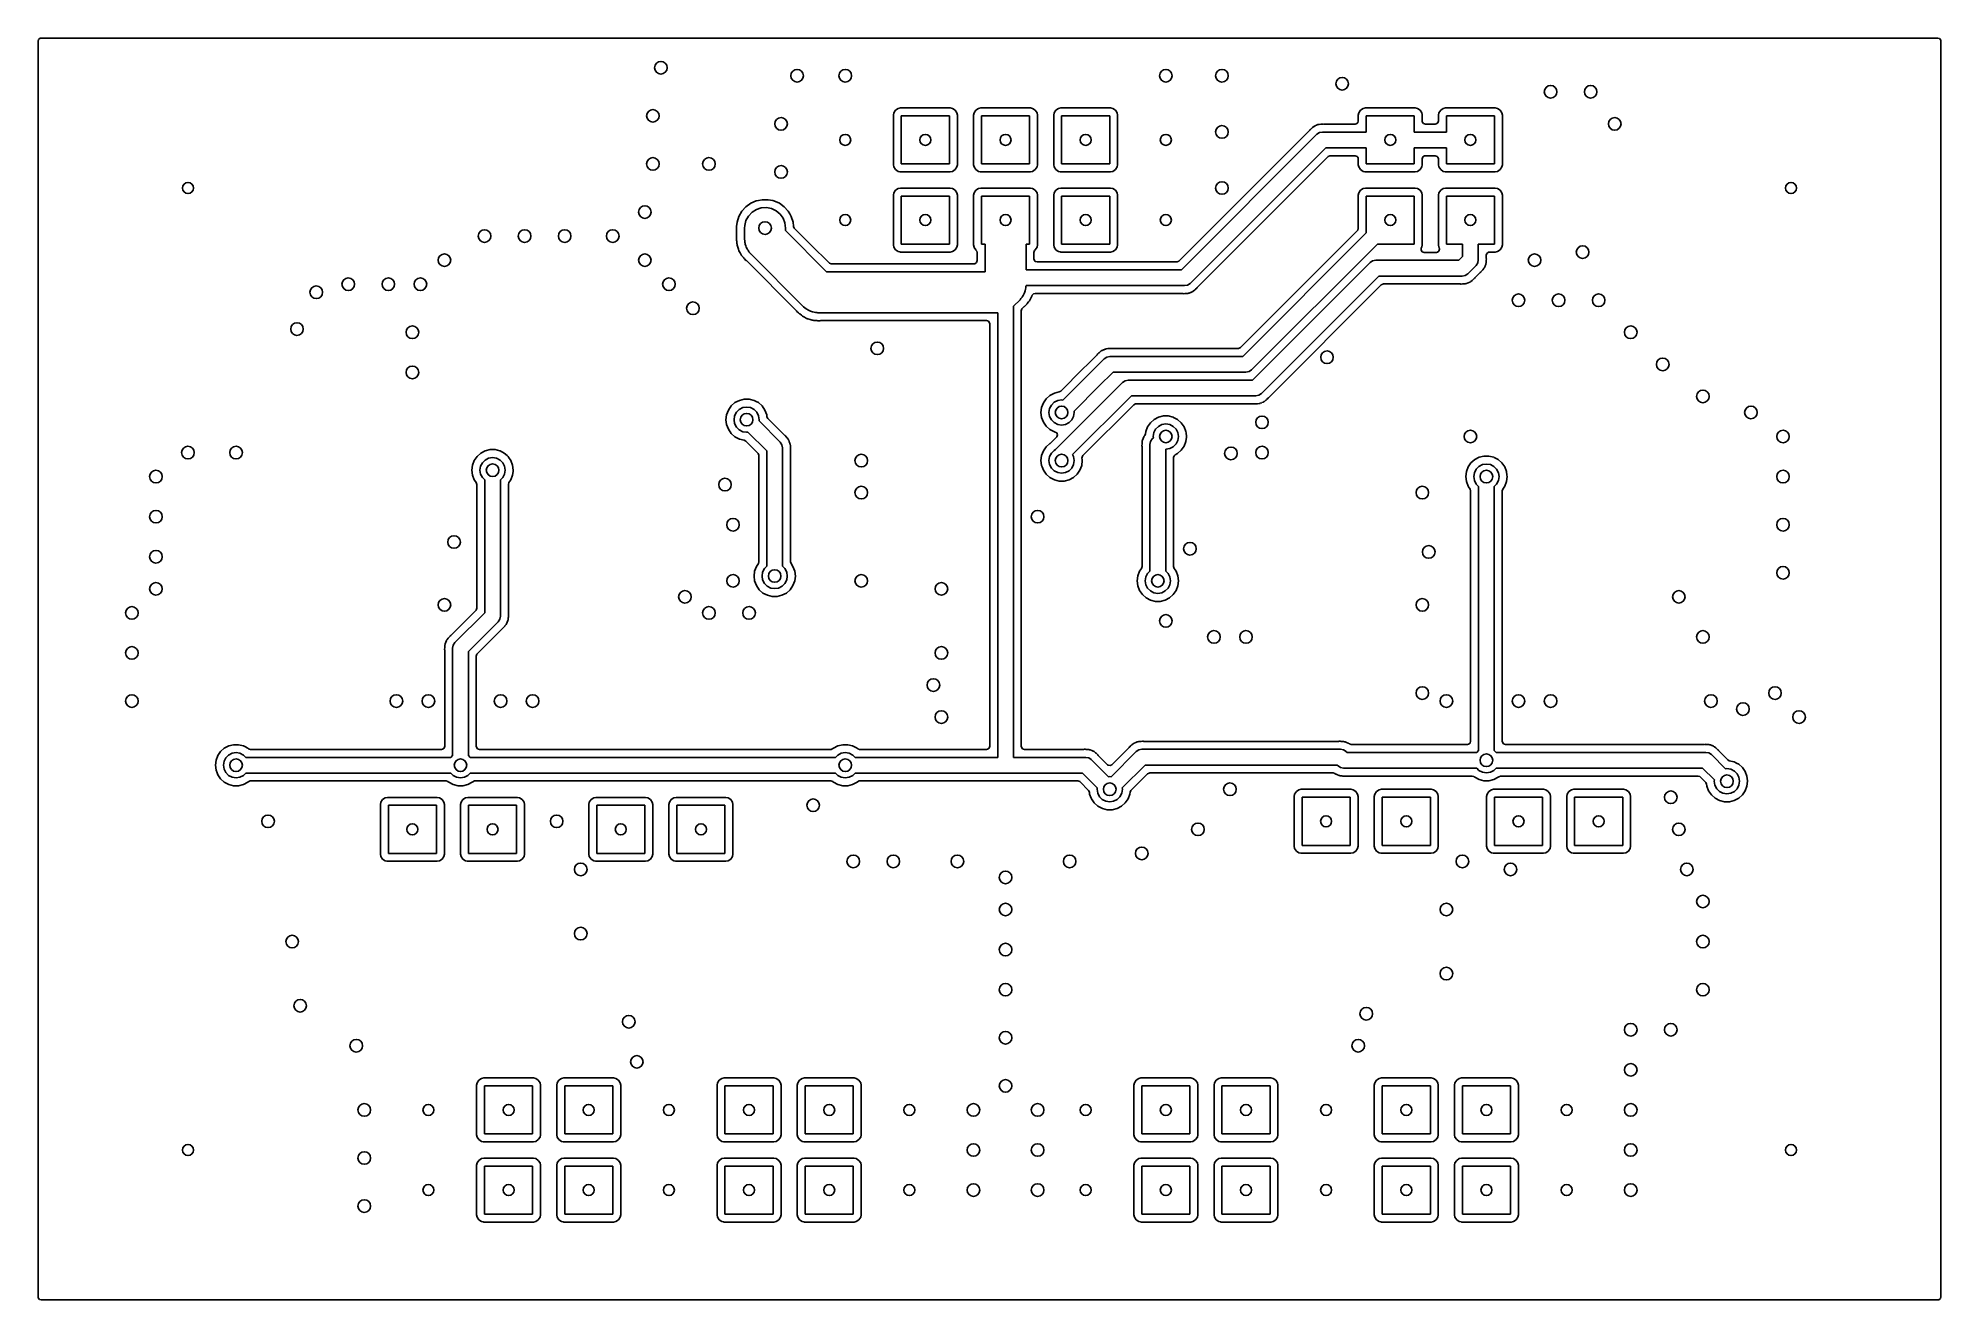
# Model space of a CAD drawing. Extents: x -0.19 to 2.19, y -0.19 to 1.39.
import ezdxf

# ---------------------------------------------------------------- set-up
doc = ezdxf.new("R2010")
doc.units = 0
doc.header["$MEASUREMENT"] = 0
doc.layers.add('BLACK', color=7, linetype='CONTINUOUS')

msp = doc.modelspace()

# ---------------------------------------------------------------- linework, layer by layer
at = {"layer": 'BLACK', "linetype": 'CONTINUOUS'}
for p, q in [((-0.187, 1.3831), (-0.1863, 1.3854)), ((-0.187, 1.229), (-0.187, 1.3831)), ((-0.1863, 1.3854), (-0.1843, 1.3868)), ((-0.1843, 1.3868), (-0.1831, 1.387)), ((-0.1831, 1.387), (2.1831, 1.387)), ((2.1831, 1.387), (2.1854, 1.3863)), ((2.1854, 1.3863), (2.1868, 1.3843)), ((2.1868, 1.3843), (2.187, 1.3831)), ((2.187, 1.3831), (2.187, -0.1831)), ((0.8807, 1.2938), (0.8801, 1.291)), ((0.8801, 1.291), (0.8801, 1.291)), ((0.8801, 1.291), (0.8801, 1.229)), ((0.8829, 1.2971), (0.8807, 1.2938)), ((0.8807, 1.2938), (0.8807, 1.2938)), ((0.8862, 1.2993), (0.8829, 1.2971)), ((0.8829, 1.2971), (0.8829, 1.2971)), ((0.889, 1.2999), (0.8862, 1.2993)), ((0.8862, 1.2993), (0.8862, 1.2993)), ((0.951, 1.2999), (0.889, 1.2999)), ((0.889, 1.2999), (0.889, 1.2999)), ((0.889, 1.2999), (0.889, 1.2999)), ((0.89, 1.23), (0.89, 1.29)), ((0.89, 1.29), (0.95, 1.29)), ((0.95, 1.29), (0.95, 1.23)), ((0.9538, 1.2993), (0.951, 1.2999)), ((0.951, 1.2999), (0.951, 1.2999)), ((0.9571, 1.2971), (0.9538, 1.2993)), ((0.9538, 1.2993), (0.9538, 1.2993)), ((0.9538, 1.2993), (0.9538, 1.2993)), ((0.9538, 1.2993), (0.9538, 1.2993)), ((0.9593, 1.2938), (0.9571, 1.2971)), ((0.9571, 1.2971), (0.9571, 1.2971)), ((0.9599, 1.291), (0.9593, 1.2938)), ((0.9599, 1.229), (0.9599, 1.291)), ((0.9807, 1.2938), (0.9801, 1.291)), ((0.9801, 1.291), (0.9801, 1.291)), ((0.9801, 1.291), (0.9801, 1.229)), ((0.9829, 1.2971), (0.9807, 1.2938)), ((0.9807, 1.2938), (0.9807, 1.2938)), ((0.9862, 1.2993), (0.9829, 1.2971)), ((0.9829, 1.2971), (0.9829, 1.2971)), ((0.989, 1.2999), (0.9862, 1.2993)), ((0.9862, 1.2993), (0.9862, 1.2993)), ((1.051, 1.2999), (0.989, 1.2999)), ((0.989, 1.2999), (0.989, 1.2999)), ((0.989, 1.2999), (0.989, 1.2999)), ((0.99, 1.23), (0.99, 1.29)), ((0.99, 1.29), (1.05, 1.29)), ((1.05, 1.29), (1.05, 1.23)), ((1.0538, 1.2993), (1.051, 1.2999)), ((1.051, 1.2999), (1.051, 1.2999)), ((1.0571, 1.2971), (1.0538, 1.2993)), ((1.0538, 1.2993), (1.0538, 1.2993)), ((1.0538, 1.2993), (1.0538, 1.2993)), ((1.0538, 1.2993), (1.0538, 1.2993)), ((1.0593, 1.2938), (1.0571, 1.2971)), ((1.0571, 1.2971), (1.0571, 1.2971)), ((1.0599, 1.291), (1.0593, 1.2938)), ((1.0599, 1.229), (1.0599, 1.291)), ((1.0807, 1.2938), (1.0801, 1.291)), ((1.0801, 1.291), (1.0801, 1.291)), ((1.0801, 1.291), (1.0801, 1.229)), ((1.0829, 1.2971), (1.0807, 1.2938)), ((1.0807, 1.2938), (1.0807, 1.2938)), ((1.0861, 1.2993), (1.0829, 1.2971)), ((1.0829, 1.2971), (1.0829, 1.2971)), ((1.089, 1.2999), (1.0861, 1.2993)), ((1.0861, 1.2993), (1.0861, 1.2993)), ((1.151, 1.2999), (1.089, 1.2999)), ((1.089, 1.2999), (1.089, 1.2999)), ((1.089, 1.2999), (1.089, 1.2999)), ((1.09, 1.23), (1.09, 1.29)), ((1.09, 1.29), (1.15, 1.29)), ((1.15, 1.29), (1.15, 1.23)), ((1.1539, 1.2993), (1.151, 1.2999)), ((1.151, 1.2999), (1.151, 1.2999)), ((1.1571, 1.2971), (1.1539, 1.2993)), ((1.1539, 1.2993), (1.1539, 1.2993)), ((1.1539, 1.2993), (1.1539, 1.2993)), ((1.1539, 1.2993), (1.1539, 1.2993)), ((1.1593, 1.2938), (1.1571, 1.2971)), ((1.1571, 1.2971), (1.1571, 1.2971)), ((1.1599, 1.291), (1.1593, 1.2938)), ((1.1599, 1.229), (1.1599, 1.291)), ((1.4601, 1.2836), (1.4594, 1.2813)), ((1.4607, 1.2938), (1.4601, 1.291)), ((1.4601, 1.291), (1.4601, 1.291)), ((1.4601, 1.291), (1.4601, 1.2836)), ((1.4629, 1.2971), (1.4607, 1.2938)), ((1.4607, 1.2938), (1.4607, 1.2938)), ((1.4662, 1.2993), (1.4629, 1.2971)), ((1.4629, 1.2971), (1.4629, 1.2971)), ((1.469, 1.2999), (1.4662, 1.2993)), ((1.4662, 1.2993), (1.4662, 1.2993)), ((1.531, 1.2999), (1.469, 1.2999)), ((1.469, 1.2999), (1.469, 1.2999)), ((1.469, 1.2999), (1.469, 1.2999)), ((1.47, 1.2698), (1.47, 1.29)), ((1.47, 1.29), (1.53, 1.29)), ((1.53, 1.29), (1.53, 1.2698)), ((1.5338, 1.2993), (1.531, 1.2999)), ((1.531, 1.2999), (1.531, 1.2999)), ((1.5371, 1.2971), (1.5338, 1.2993)), ((1.5338, 1.2993), (1.5338, 1.2993)), ((1.5338, 1.2993), (1.5338, 1.2993)), ((1.5338, 1.2993), (1.5338, 1.2993)), ((1.5393, 1.2938), (1.5371, 1.2971)), ((1.5371, 1.2971), (1.5371, 1.2971)), ((1.5397, 1.2917), (1.5393, 1.2938)), ((1.5399, 1.291), (1.5397, 1.2917)), ((1.5399, 1.2836), (1.5399, 1.291)), ((1.5399, 1.291), (1.5399, 1.291)), ((1.54, 1.2824), (1.5399, 1.2836)), ((1.5415, 1.2805), (1.54, 1.2824)), ((1.5601, 1.2836), (1.5594, 1.2813)), ((1.5607, 1.2938), (1.5601, 1.291)), ((1.5601, 1.291), (1.5601, 1.291)), ((1.5601, 1.291), (1.5601, 1.2836)), ((1.5629, 1.2971), (1.5607, 1.2938)), ((1.5607, 1.2938), (1.5607, 1.2938)), ((1.5661, 1.2993), (1.5629, 1.2971)), ((1.5629, 1.2971), (1.5629, 1.2971)), ((1.569, 1.2999), (1.5661, 1.2993)), ((1.5661, 1.2993), (1.5661, 1.2993)), ((1.631, 1.2999), (1.569, 1.2999)), ((1.569, 1.2999), (1.569, 1.2999)), ((1.569, 1.2999), (1.569, 1.2999)), ((1.57, 1.2698), (1.57, 1.29)), ((1.57, 1.29), (1.63, 1.29)), ((1.63, 1.29), (1.63, 1.23)), ((1.6339, 1.2993), (1.631, 1.2999)), ((1.631, 1.2999), (1.631, 1.2999)), ((1.6371, 1.2971), (1.6339, 1.2993)), ((1.6339, 1.2993), (1.6339, 1.2993)), ((1.6339, 1.2993), (1.6339, 1.2993)), ((1.6339, 1.2993), (1.6339, 1.2993)), ((1.6393, 1.2938), (1.6371, 1.2971)), ((1.6371, 1.2971), (1.6371, 1.2971)), ((1.6399, 1.291), (1.6393, 1.2938)), ((1.6399, 1.229), (1.6399, 1.291)), ((1.3997, 1.2721), (1.2364, 1.1088)), ((1.2394, 1.0978), (1.4085, 1.267)), ((1.4002, 1.2728), (1.3997, 1.2721)), ((1.4004, 1.273), (1.4002, 1.2728)), ((1.4019, 1.2744), (1.4004, 1.273)), ((1.4004, 1.273), (1.4004, 1.273)), ((1.4021, 1.2745), (1.4019, 1.2744)), ((1.4025, 1.2749), (1.4021, 1.2745)), ((1.403, 1.2753), (1.4025, 1.2749)), ((1.4031, 1.2754), (1.403, 1.2753)), ((1.4047, 1.2768), (1.4031, 1.2754)), ((1.4049, 1.2769), (1.4047, 1.2768)), ((1.4057, 1.2773), (1.4049, 1.2769)), ((1.4059, 1.2775), (1.4057, 1.2773)), ((1.4078, 1.2782), (1.4059, 1.2775)), ((1.4059, 1.2775), (1.4059, 1.2775)), ((1.408, 1.2783), (1.4078, 1.2782)), ((1.4098, 1.2791), (1.408, 1.2783)), ((1.4085, 1.267), (1.4117, 1.2691)), ((1.4101, 1.2791), (1.4098, 1.2791)), ((1.4098, 1.2791), (1.4098, 1.2791)), ((1.4098, 1.2791), (1.4098, 1.2791)), ((1.4098, 1.2791), (1.4098, 1.2791)), ((1.4098, 1.2791), (1.4098, 1.2791)), ((1.4109, 1.2793), (1.4101, 1.2791)), ((1.4112, 1.2794), (1.4109, 1.2793)), ((1.4133, 1.2796), (1.4112, 1.2794)), ((1.4117, 1.2691), (1.4154, 1.2698)), ((1.4134, 1.2796), (1.4133, 1.2796)), ((1.414, 1.2797), (1.4134, 1.2796)), ((1.4147, 1.2797), (1.414, 1.2797)), ((1.4148, 1.2797), (1.4147, 1.2797)), ((1.4161, 1.2798), (1.4148, 1.2797)), ((1.4154, 1.2698), (1.47, 1.2698)), ((1.4168, 1.2799), (1.4161, 1.2798)), ((1.4171, 1.2798), (1.4168, 1.2799)), ((1.4168, 1.2799), (1.4168, 1.2799)), ((1.418, 1.2797), (1.4171, 1.2798)), ((1.4562, 1.2797), (1.418, 1.2797)), ((1.4574, 1.2799), (1.4562, 1.2797)), ((1.4594, 1.2813), (1.4574, 1.2799)), ((1.53, 1.2698), (1.57, 1.2698)), ((1.5438, 1.2797), (1.5415, 1.2805)), ((1.5562, 1.2797), (1.5438, 1.2797)), ((1.5574, 1.2799), (1.5562, 1.2797)), ((1.5594, 1.2813), (1.5574, 1.2799)), ((1.4195, 1.2502), (1.2504, 1.081)), ((1.2592, 1.0759), (1.4224, 1.2391)), ((1.47, 1.2502), (1.4195, 1.2502)), ((1.4224, 1.2391), (1.4246, 1.2403)), ((1.4246, 1.2403), (1.4252, 1.2403)), ((1.4252, 1.2403), (1.4562, 1.2403)), ((1.4562, 1.2403), (1.4585, 1.2395)), ((1.4585, 1.2395), (1.46, 1.2376)), ((1.46, 1.2376), (1.4601, 1.2364)), ((1.4601, 1.2364), (1.4601, 1.229)), ((1.47, 1.23), (1.47, 1.2502)), ((1.57, 1.2502), (1.53, 1.2502)), ((1.53, 1.2502), (1.53, 1.23)), ((1.5399, 1.2364), (1.5406, 1.2387)), ((1.5399, 1.229), (1.5399, 1.2364)), ((1.5406, 1.2387), (1.5426, 1.2401)), ((1.5426, 1.2401), (1.5438, 1.2403)), ((1.5438, 1.2403), (1.5562, 1.2403)), ((1.5562, 1.2403), (1.5585, 1.2395)), ((1.5585, 1.2395), (1.5599, 1.2376)), ((1.5599, 1.2376), (1.5601, 1.2364)), ((1.5601, 1.2364), (1.5601, 1.229)), ((1.57, 1.23), (1.57, 1.2502)), ((-0.187, 0.911), (-0.187, 1.229)), ((0.8801, 1.229), (0.8801, 1.229)), ((0.8801, 1.229), (0.8807, 1.2262)), ((0.8807, 1.2262), (0.8807, 1.2262)), ((0.8807, 1.2262), (0.8829, 1.2229)), ((0.8829, 1.2229), (0.8829, 1.2229)), ((0.8829, 1.2229), (0.8862, 1.2207)), ((0.8862, 1.2207), (0.8883, 1.2203)), ((0.8883, 1.2203), (0.889, 1.2201)), ((0.889, 1.2201), (0.889, 1.2201)), ((0.889, 1.2201), (0.889, 1.2201)), ((0.889, 1.2201), (0.889, 1.2201)), ((0.889, 1.2201), (0.951, 1.2201)), ((0.95, 1.23), (0.89, 1.23)), ((0.951, 1.2201), (0.9538, 1.2207)), ((0.951, 1.2201), (0.951, 1.2201)), ((0.9538, 1.2207), (0.9571, 1.2229)), ((0.9571, 1.2229), (0.9593, 1.2262)), ((0.9593, 1.2262), (0.9599, 1.229)), ((0.9599, 1.229), (0.9599, 1.229)), ((0.9801, 1.229), (0.9807, 1.2262)), ((0.9801, 1.229), (0.9801, 1.229)), ((0.9807, 1.2262), (0.9807, 1.2262)), ((0.9807, 1.2262), (0.9829, 1.2229)), ((0.9829, 1.2229), (0.9829, 1.2229)), ((0.9829, 1.2229), (0.9862, 1.2207)), ((0.9862, 1.2207), (0.9883, 1.2203)), ((0.9883, 1.2203), (0.989, 1.2201)), ((0.989, 1.2201), (0.989, 1.2201)), ((0.989, 1.2201), (0.989, 1.2201)), ((0.989, 1.2201), (0.989, 1.2201)), ((0.989, 1.2201), (1.051, 1.2201)), ((1.05, 1.23), (0.99, 1.23)), ((1.051, 1.2201), (1.0538, 1.2207)), ((1.051, 1.2201), (1.051, 1.2201)), ((1.0538, 1.2207), (1.0571, 1.2229)), ((1.0571, 1.2229), (1.0593, 1.2262)), ((1.0593, 1.2262), (1.0599, 1.229)), ((1.0599, 1.229), (1.0599, 1.229)), ((1.0801, 1.229), (1.0807, 1.2262)), ((1.0801, 1.229), (1.0801, 1.229)), ((1.0807, 1.2262), (1.0807, 1.2262)), ((1.0807, 1.2262), (1.0829, 1.2229)), ((1.0829, 1.2229), (1.0829, 1.2229)), ((1.0829, 1.2229), (1.0861, 1.2207)), ((1.0861, 1.2207), (1.0883, 1.2203)), ((1.0883, 1.2203), (1.089, 1.2201)), ((1.089, 1.2201), (1.089, 1.2201)), ((1.089, 1.2201), (1.089, 1.2201)), ((1.089, 1.2201), (1.089, 1.2201)), ((1.089, 1.2201), (1.151, 1.2201)), ((1.15, 1.23), (1.09, 1.23)), ((1.151, 1.2201), (1.1539, 1.2207)), ((1.151, 1.2201), (1.151, 1.2201)), ((1.1539, 1.2207), (1.1571, 1.2229)), ((1.1571, 1.2229), (1.1593, 1.2262)), ((1.1593, 1.2262), (1.1599, 1.229)), ((1.4601, 1.229), (1.4601, 1.229)), ((1.4601, 1.229), (1.4607, 1.2262)), ((1.4607, 1.2262), (1.4607, 1.2262)), ((1.4607, 1.2262), (1.4629, 1.2229)), ((1.4629, 1.2229), (1.4629, 1.2229)), ((1.4629, 1.2229), (1.4662, 1.2207)), ((1.4662, 1.2207), (1.4683, 1.2203)), ((1.4683, 1.2203), (1.469, 1.2201)), ((1.469, 1.2201), (1.469, 1.2201)), ((1.469, 1.2201), (1.469, 1.2201)), ((1.469, 1.2201), (1.469, 1.2201)), ((1.469, 1.2201), (1.531, 1.2201)), ((1.53, 1.23), (1.47, 1.23)), ((1.531, 1.2201), (1.5338, 1.2207)), ((1.531, 1.2201), (1.531, 1.2201)), ((1.5338, 1.2207), (1.5371, 1.2229)), ((1.5371, 1.2229), (1.5393, 1.2262)), ((1.5393, 1.2262), (1.5399, 1.229)), ((1.5601, 1.229), (1.5601, 1.229)), ((1.5601, 1.229), (1.5607, 1.2262)), ((1.5607, 1.2262), (1.5607, 1.2262)), ((1.5607, 1.2262), (1.5629, 1.2229)), ((1.5629, 1.2229), (1.5629, 1.2229)), ((1.5629, 1.2229), (1.5661, 1.2207)), ((1.5661, 1.2207), (1.5683, 1.2203)), ((1.5683, 1.2203), (1.569, 1.2201)), ((1.569, 1.2201), (1.569, 1.2201)), ((1.569, 1.2201), (1.569, 1.2201)), ((1.569, 1.2201), (1.569, 1.2201)), ((1.569, 1.2201), (1.631, 1.2201)), ((1.63, 1.23), (1.57, 1.23)), ((1.631, 1.2201), (1.6339, 1.2207)), ((1.631, 1.2201), (1.631, 1.2201)), ((1.6339, 1.2207), (1.6371, 1.2229)), ((1.6371, 1.2229), (1.6393, 1.2262)), ((1.6393, 1.2262), (1.6399, 1.229)), ((0.8807, 1.1939), (0.8801, 1.191)), ((0.8801, 1.191), (0.8801, 1.191)), ((0.8801, 1.191), (0.8801, 1.129)), ((0.8829, 1.1971), (0.8807, 1.1939)), ((0.8807, 1.1939), (0.8807, 1.1939)), ((0.8862, 1.1993), (0.8829, 1.1971)), ((0.8829, 1.1971), (0.8829, 1.1971)), ((0.889, 1.1999), (0.8862, 1.1993)), ((0.8862, 1.1993), (0.8862, 1.1993)), ((0.951, 1.1999), (0.889, 1.1999)), ((0.889, 1.1999), (0.889, 1.1999)), ((0.889, 1.1999), (0.889, 1.1999)), ((0.89, 1.13), (0.89, 1.19)), ((0.89, 1.19), (0.95, 1.19)), ((0.95, 1.19), (0.95, 1.13)), ((0.9538, 1.1993), (0.951, 1.1999)), ((0.951, 1.1999), (0.951, 1.1999)), ((0.9571, 1.1971), (0.9538, 1.1993)), ((0.9538, 1.1993), (0.9538, 1.1993)), ((0.9538, 1.1993), (0.9538, 1.1993)), ((0.9538, 1.1993), (0.9538, 1.1993)), ((0.9593, 1.1939), (0.9571, 1.1971)), ((0.9571, 1.1971), (0.9571, 1.1971)), ((0.9599, 1.191), (0.9593, 1.1939)), ((0.9599, 1.129), (0.9599, 1.191)), ((0.9807, 1.1939), (0.9801, 1.191)), ((0.9801, 1.191), (0.9801, 1.191)), ((0.9801, 1.191), (0.9801, 1.129)), ((0.9829, 1.1971), (0.9807, 1.1939)), ((0.9807, 1.1939), (0.9807, 1.1939)), ((0.9862, 1.1993), (0.9829, 1.1971)), ((0.9829, 1.1971), (0.9829, 1.1971)), ((0.989, 1.1999), (0.9862, 1.1993)), ((0.9862, 1.1993), (0.9862, 1.1993)), ((1.051, 1.1999), (0.989, 1.1999)), ((0.989, 1.1999), (0.989, 1.1999)), ((0.989, 1.1999), (0.989, 1.1999)), ((0.99, 1.13), (0.99, 1.19)), ((0.99, 1.19), (1.05, 1.19)), ((1.05, 1.19), (1.05, 1.13)), ((1.0538, 1.1993), (1.051, 1.1999)), ((1.051, 1.1999), (1.051, 1.1999)), ((1.0571, 1.1971), (1.0538, 1.1993)), ((1.0538, 1.1993), (1.0538, 1.1993)), ((1.0538, 1.1993), (1.0538, 1.1993)), ((1.0538, 1.1993), (1.0538, 1.1993)), ((1.0593, 1.1939), (1.0571, 1.1971)), ((1.0571, 1.1971), (1.0571, 1.1971)), ((1.0599, 1.191), (1.0593, 1.1939)), ((1.0599, 1.129), (1.0599, 1.191)), ((1.0807, 1.1939), (1.0801, 1.191)), ((1.0801, 1.191), (1.0801, 1.191)), ((1.0801, 1.191), (1.0801, 1.129)), ((1.0829, 1.1971), (1.0807, 1.1939)), ((1.0807, 1.1939), (1.0807, 1.1939)), ((1.0861, 1.1993), (1.0829, 1.1971)), ((1.0829, 1.1971), (1.0829, 1.1971)), ((1.089, 1.1999), (1.0861, 1.1993)), ((1.0861, 1.1993), (1.0861, 1.1993)), ((1.151, 1.1999), (1.089, 1.1999)), ((1.089, 1.1999), (1.089, 1.1999)), ((1.089, 1.1999), (1.089, 1.1999)), ((1.09, 1.13), (1.09, 1.19)), ((1.09, 1.19), (1.15, 1.19)), ((1.15, 1.19), (1.15, 1.13)), ((1.1539, 1.1993), (1.151, 1.1999)), ((1.151, 1.1999), (1.151, 1.1999)), ((1.1571, 1.1971), (1.1539, 1.1993)), ((1.1539, 1.1993), (1.1539, 1.1993)), ((1.1539, 1.1993), (1.1539, 1.1993)), ((1.1539, 1.1993), (1.1539, 1.1993)), ((1.1593, 1.1939), (1.1571, 1.1971)), ((1.1571, 1.1971), (1.1571, 1.1971)), ((1.1599, 1.191), (1.1593, 1.1939)), ((1.1599, 1.129), (1.1599, 1.191)), ((1.4607, 1.1939), (1.4601, 1.191)), ((1.4601, 1.191), (1.4601, 1.191)), ((1.4601, 1.191), (1.4601, 1.1496)), ((1.4629, 1.1971), (1.4607, 1.1939)), ((1.4607, 1.1939), (1.4607, 1.1939)), ((1.4662, 1.1993), (1.4629, 1.1971)), ((1.4629, 1.1971), (1.4629, 1.1971)), ((1.469, 1.1999), (1.4662, 1.1993)), ((1.4662, 1.1993), (1.4662, 1.1993)), ((1.531, 1.1999), (1.469, 1.1999)), ((1.469, 1.1999), (1.469, 1.1999)), ((1.469, 1.1999), (1.469, 1.1999)), ((1.47, 1.1439), (1.47, 1.19)), ((1.47, 1.19), (1.53, 1.19)), ((1.53, 1.19), (1.53, 1.13)), ((1.5338, 1.1993), (1.531, 1.1999)), ((1.531, 1.1999), (1.531, 1.1999)), ((1.5371, 1.1971), (1.5338, 1.1993)), ((1.5338, 1.1993), (1.5338, 1.1993)), ((1.5338, 1.1993), (1.5338, 1.1993)), ((1.5338, 1.1993), (1.5338, 1.1993)), ((1.5393, 1.1939), (1.5371, 1.1971)), ((1.5371, 1.1971), (1.5371, 1.1971)), ((1.5399, 1.191), (1.5393, 1.1939)), ((1.5399, 1.129), (1.5399, 1.191)), ((1.5607, 1.1939), (1.5601, 1.191)), ((1.5601, 1.191), (1.5601, 1.191)), ((1.5601, 1.191), (1.5601, 1.129)), ((1.5629, 1.1971), (1.5607, 1.1939)), ((1.5607, 1.1939), (1.5607, 1.1939)), ((1.5661, 1.1993), (1.5629, 1.1971)), ((1.5629, 1.1971), (1.5629, 1.1971)), ((1.569, 1.1999), (1.5661, 1.1993)), ((1.5661, 1.1993), (1.5661, 1.1993)), ((1.631, 1.1999), (1.569, 1.1999)), ((1.569, 1.1999), (1.569, 1.1999)), ((1.569, 1.1999), (1.569, 1.1999)), ((1.57, 1.13), (1.57, 1.19)), ((1.57, 1.19), (1.63, 1.19)), ((1.63, 1.19), (1.63, 1.13)), ((1.6339, 1.1993), (1.631, 1.1999)), ((1.631, 1.1999), (1.631, 1.1999)), ((1.6371, 1.1971), (1.6339, 1.1993)), ((1.6339, 1.1993), (1.6339, 1.1993)), ((1.6339, 1.1993), (1.6339, 1.1993)), ((1.6339, 1.1993), (1.6339, 1.1993)), ((1.6393, 1.1939), (1.6371, 1.1971)), ((1.6371, 1.1971), (1.6371, 1.1971)), ((1.6399, 1.191), (1.6393, 1.1939)), ((1.6399, 1.129), (1.6399, 1.191)), ((0.6874, 1.1645), (0.6851, 1.1574)), ((0.6912, 1.1709), (0.6874, 1.1645)), ((0.6874, 1.1645), (0.6874, 1.1645)), ((0.6961, 1.1765), (0.6912, 1.1709)), ((0.6912, 1.1709), (0.6912, 1.1709)), ((0.7022, 1.1809), (0.6961, 1.1765)), ((0.6961, 1.1765), (0.6961, 1.1765)), ((0.6962, 1.1594), (0.6993, 1.165)), ((0.6993, 1.165), (0.7037, 1.1697)), ((0.709, 1.1839), (0.7022, 1.1809)), ((0.7022, 1.1809), (0.7022, 1.1809)), ((0.7037, 1.1697), (0.7091, 1.1732)), ((0.7116, 1.1845), (0.709, 1.1839)), ((0.709, 1.1839), (0.709, 1.1839)), ((0.7091, 1.1732), (0.7152, 1.1751)), ((0.7163, 1.1854), (0.7116, 1.1845)), ((0.7152, 1.1751), (0.7216, 1.1755)), ((0.7237, 1.1854), (0.7163, 1.1854)), ((0.7216, 1.1755), (0.7279, 1.1743)), ((0.7296, 1.1842), (0.7237, 1.1854)), ((0.7279, 1.1743), (0.7337, 1.1716)), ((0.731, 1.1839), (0.7296, 1.1842)), ((0.7378, 1.1809), (0.731, 1.1839)), ((0.731, 1.1839), (0.731, 1.1839)), ((0.731, 1.1839), (0.731, 1.1839)), ((0.731, 1.1839), (0.731, 1.1839)), ((0.7337, 1.1716), (0.7387, 1.1675)), ((0.7439, 1.1765), (0.7378, 1.1809)), ((0.7378, 1.1809), (0.7378, 1.1809)), ((0.7378, 1.1809), (0.7378, 1.1809)), ((0.7387, 1.1675), (0.7424, 1.1623)), ((0.7488, 1.1709), (0.7439, 1.1765)), ((0.7507, 1.1678), (0.7488, 1.1709)), ((0.7526, 1.1645), (0.7507, 1.1678)), ((0.7549, 1.1574), (0.7526, 1.1645)), ((0.7526, 1.1645), (0.7526, 1.1645)), ((0.7526, 1.1645), (0.7526, 1.1645)), ((0.6851, 1.1574), (0.6845, 1.1519)), ((0.6845, 1.1519), (0.6845, 1.1393)), ((0.6944, 1.15), (0.6946, 1.1532)), ((0.6944, 1.1362), (0.6944, 1.15)), ((0.6946, 1.1532), (0.6962, 1.1594)), ((0.7424, 1.1623), (0.7448, 1.1564)), ((0.7448, 1.1564), (0.7456, 1.15)), ((0.7456, 1.15), (0.7456, 1.1468)), ((0.7456, 1.1468), (0.7968, 1.0956)), ((0.7554, 1.1522), (0.7549, 1.1574)), ((0.7554, 1.152), (0.7554, 1.1522)), ((0.7565, 1.1498), (0.7554, 1.152)), ((0.7773, 1.129), (0.7565, 1.1498)), ((1.459, 1.1469), (1.313, 1.0009)), ((1.3159, 0.9898), (1.47, 1.1439)), ((1.4594, 1.1473), (1.459, 1.1469)), ((1.4601, 1.1496), (1.4594, 1.1473)), ((0.6845, 1.1387), (0.6844, 1.1381)), ((0.6844, 1.1381), (0.6845, 1.1353)), ((0.6845, 1.1393), (0.6845, 1.1387)), ((0.6845, 1.1353), (0.6845, 1.1352)), ((0.6845, 1.1352), (0.6845, 1.1344)), ((0.6845, 1.1344), (0.6845, 1.1344)), ((0.6845, 1.1344), (0.6846, 1.1335)), ((0.6846, 1.1335), (0.6846, 1.1334)), ((0.6846, 1.1334), (0.6848, 1.1306)), ((0.6848, 1.1306), (0.6848, 1.1306)), ((0.6848, 1.1306), (0.685, 1.13)), ((0.685, 1.13), (0.6851, 1.1294)), ((0.6851, 1.1294), (0.6851, 1.1288)), ((0.6851, 1.1288), (0.686, 1.1262)), ((0.686, 1.1262), (0.686, 1.1261)), ((0.686, 1.1261), (0.6867, 1.1235)), ((0.6867, 1.1235), (0.6867, 1.1235)), ((0.6867, 1.1235), (0.687, 1.1229)), ((0.687, 1.1229), (0.6872, 1.1223)), ((0.6872, 1.1223), (0.6874, 1.1217)), ((0.6874, 1.1217), (0.6874, 1.1217)), ((0.6874, 1.1217), (0.6888, 1.1193)), ((0.6888, 1.1193), (0.6889, 1.1193)), ((0.6889, 1.1193), (0.6901, 1.1168)), ((0.6901, 1.1168), (0.6905, 1.1163)), ((0.6905, 1.1163), (0.6908, 1.1158)), ((0.6908, 1.1158), (0.6912, 1.1153)), ((0.6947, 1.1342), (0.6944, 1.1362)), ((0.6947, 1.1322), (0.6947, 1.1342)), ((0.6951, 1.1311), (0.6947, 1.1322)), ((0.6952, 1.1299), (0.6951, 1.1311)), ((0.696, 1.128), (0.6952, 1.1299)), ((0.6965, 1.1261), (0.696, 1.128)), ((0.6971, 1.125), (0.6965, 1.1261)), ((0.6976, 1.1239), (0.6971, 1.125)), ((0.6988, 1.1223), (0.6976, 1.1239)), ((0.6998, 1.1205), (0.6988, 1.1223)), ((0.7011, 1.119), (0.6998, 1.1205)), ((0.7013, 1.1187), (0.7011, 1.119)), ((0.7015, 1.1185), (0.7013, 1.1187)), ((0.7019, 1.1181), (0.7015, 1.1185)), ((0.7681, 1.0519), (0.7019, 1.1181)), ((0.7998, 1.1066), (0.7773, 1.129)), ((0.8801, 1.129), (0.8807, 1.1261)), ((0.8801, 1.129), (0.8801, 1.129)), ((0.8807, 1.1261), (0.8807, 1.1261)), ((0.8807, 1.1261), (0.8829, 1.1229)), ((0.8829, 1.1229), (0.8829, 1.1229)), ((0.8829, 1.1229), (0.8846, 1.1217)), ((0.8846, 1.1217), (0.8862, 1.1207)), ((0.8862, 1.1207), (0.8883, 1.1203)), ((0.8883, 1.1203), (0.889, 1.1201)), ((0.889, 1.1201), (0.889, 1.1201)), ((0.889, 1.1201), (0.889, 1.1201)), ((0.889, 1.1201), (0.889, 1.1201)), ((0.889, 1.1201), (0.951, 1.1201)), ((0.95, 1.13), (0.89, 1.13)), ((0.951, 1.1201), (0.9538, 1.1207)), ((0.951, 1.1201), (0.951, 1.1201)), ((0.9538, 1.1207), (0.9571, 1.1229)), ((0.9571, 1.1229), (0.9593, 1.1261)), ((0.9593, 1.1261), (0.9599, 1.129)), ((0.9801, 1.129), (0.9801, 1.129)), ((0.9801, 1.129), (0.9807, 1.1261)), ((0.9807, 1.1261), (0.9807, 1.1261)), ((0.9807, 1.1261), (0.981, 1.1258)), ((0.981, 1.1258), (0.9829, 1.1229)), ((0.9829, 1.1229), (0.9829, 1.1229)), ((0.9829, 1.1229), (0.9832, 1.1226)), ((0.9832, 1.1226), (0.9831, 1.1226)), ((0.9831, 1.1226), (0.9843, 1.1211)), ((0.9843, 1.1211), (0.9845, 1.1197)), ((0.9845, 1.1197), (0.9845, 1.1094)), ((0.9944, 1.13), (0.99, 1.13)), ((0.9944, 1.0956), (0.9944, 1.13)), ((1.05, 1.13), (1.0456, 1.13)), ((1.0456, 1.13), (1.0456, 1.0978)), ((1.0554, 1.1197), (1.0562, 1.122)), ((1.0554, 1.1116), (1.0554, 1.1197)), ((1.0562, 1.122), (1.0568, 1.1226)), ((1.0568, 1.1226), (1.0571, 1.1229)), ((1.0568, 1.1226), (1.0568, 1.1226)), ((1.0571, 1.1229), (1.0593, 1.1261)), ((1.0571, 1.1229), (1.0571, 1.1229)), ((1.0593, 1.1261), (1.0599, 1.129)), ((1.0599, 1.129), (1.0599, 1.129)), ((1.0801, 1.129), (1.0807, 1.1261)), ((1.0801, 1.129), (1.0801, 1.129)), ((1.0807, 1.1261), (1.0807, 1.1261)), ((1.0807, 1.1261), (1.0829, 1.1229)), ((1.0829, 1.1229), (1.0829, 1.1229)), ((1.0829, 1.1229), (1.0846, 1.1217)), ((1.0846, 1.1217), (1.0861, 1.1207)), ((1.0861, 1.1207), (1.0883, 1.1203)), ((1.0883, 1.1203), (1.089, 1.1201)), ((1.089, 1.1201), (1.089, 1.1201)), ((1.089, 1.1201), (1.089, 1.1201)), ((1.089, 1.1201), (1.089, 1.1201)), ((1.089, 1.1201), (1.151, 1.1201)), ((1.15, 1.13), (1.09, 1.13)), ((1.151, 1.1201), (1.1539, 1.1207)), ((1.151, 1.1201), (1.151, 1.1201)), ((1.1539, 1.1207), (1.1571, 1.1229)), ((1.1571, 1.1229), (1.1593, 1.1261)), ((1.1593, 1.1261), (1.1599, 1.129)), ((1.4839, 1.13), (1.327, 0.973)), ((1.53, 1.13), (1.4839, 1.13)), ((1.5386, 1.1248), (1.539, 1.1258)), ((1.5386, 1.1224), (1.5386, 1.1248)), ((1.54, 1.1204), (1.5386, 1.1224)), ((1.539, 1.1258), (1.5393, 1.1261)), ((1.5393, 1.1261), (1.5399, 1.129)), ((1.5393, 1.1261), (1.5393, 1.1261)), ((1.5393, 1.1261), (1.5393, 1.1261)), ((1.5423, 1.1197), (1.54, 1.1204)), ((1.5577, 1.1197), (1.5423, 1.1197)), ((1.5588, 1.1199), (1.5577, 1.1197)), ((1.5608, 1.1212), (1.5588, 1.1199)), ((1.5601, 1.129), (1.5601, 1.129)), ((1.5601, 1.129), (1.5607, 1.1261)), ((1.5607, 1.1261), (1.5607, 1.1261)), ((1.5607, 1.1261), (1.561, 1.1258)), ((1.5616, 1.1235), (1.5608, 1.1212)), ((1.561, 1.1258), (1.5616, 1.1235)), ((1.5902, 1.13), (1.57, 1.13)), ((1.5902, 1.1144), (1.5902, 1.13)), ((1.63, 1.13), (1.6098, 1.13)), ((1.6098, 1.13), (1.6098, 1.1103)), ((1.6197, 1.1162), (1.6204, 1.1185)), ((1.6197, 1.1128), (1.6197, 1.1162)), ((1.6204, 1.1185), (1.6224, 1.12)), ((1.6224, 1.12), (1.6236, 1.1201)), ((1.6236, 1.1201), (1.631, 1.1201)), ((1.631, 1.1201), (1.6339, 1.1207)), ((1.631, 1.1201), (1.631, 1.1201)), ((1.6339, 1.1207), (1.6371, 1.1229)), ((1.6371, 1.1229), (1.6393, 1.1261)), ((1.6393, 1.1261), (1.6399, 1.129)), ((0.6912, 1.1153), (0.6912, 1.1153)), ((0.6912, 1.1153), (0.693, 1.1132)), ((0.693, 1.1132), (0.6931, 1.1132)), ((0.6931, 1.1132), (0.6936, 1.1125)), ((0.6936, 1.1125), (0.6941, 1.112)), ((0.6941, 1.112), (0.6942, 1.1118)), ((0.6942, 1.1118), (0.6943, 1.1118)), ((0.6943, 1.1118), (0.6943, 1.1117)), ((0.6943, 1.1117), (0.6961, 1.1097)), ((0.6961, 1.1097), (0.6967, 1.1094)), ((0.6967, 1.1094), (0.6971, 1.109)), ((0.6971, 1.109), (0.759, 1.0471)), ((0.7968, 1.0956), (0.9944, 1.0956)), ((0.8002, 1.1062), (0.7998, 1.1066)), ((0.8025, 1.1055), (0.8002, 1.1062)), ((0.9807, 1.1055), (0.8025, 1.1055)), ((0.9819, 1.1056), (0.9807, 1.1055)), ((0.9838, 1.1071), (0.9819, 1.1056)), ((0.9845, 1.1094), (0.9838, 1.1071)), ((1.0456, 1.0978), (1.2394, 1.0978)), ((1.0556, 1.1104), (1.0554, 1.1116)), ((1.0571, 1.1084), (1.0556, 1.1104)), ((1.0594, 1.1077), (1.0571, 1.1084)), ((1.2337, 1.1077), (1.0594, 1.1077)), ((1.2343, 1.1078), (1.2337, 1.1077)), ((1.2364, 1.1088), (1.2343, 1.1078)), ((1.3281, 0.9603), (1.4748, 1.107)), ((1.4748, 1.107), (1.478, 1.1091)), ((1.478, 1.1091), (1.4818, 1.1098)), ((1.4818, 1.1098), (1.5856, 1.1098)), ((1.5856, 1.1098), (1.5902, 1.1144)), ((1.5966, 1.093), (1.5935, 1.0909)), ((1.607, 1.1034), (1.5966, 1.093)), ((1.6054, 1.0879), (1.6121, 1.0946)), ((1.6091, 1.1065), (1.607, 1.1034)), ((1.6098, 1.1103), (1.6091, 1.1065)), ((1.6121, 1.0946), (1.6128, 1.0951)), ((1.6128, 1.0951), (1.613, 1.0953)), ((1.613, 1.0953), (1.6144, 1.0968)), ((1.6144, 1.0968), (1.6145, 1.0969)), ((1.6145, 1.0969), (1.6149, 1.0974)), ((1.6149, 1.0974), (1.6153, 1.0979)), ((1.6153, 1.0979), (1.6154, 1.098)), ((1.6154, 1.098), (1.6167, 1.0996)), ((1.6167, 1.0996), (1.6169, 1.0998)), ((1.6169, 1.0998), (1.6173, 1.1005)), ((1.6173, 1.1006), (1.6175, 1.1008)), ((1.6173, 1.1005), (1.6173, 1.1006)), ((1.6175, 1.1008), (1.6182, 1.1027)), ((1.6182, 1.1028), (1.6191, 1.1047)), ((1.6182, 1.1027), (1.6182, 1.1028)), ((1.6191, 1.105), (1.6194, 1.1058)), ((1.6191, 1.1047), (1.6191, 1.105)), ((1.6194, 1.1058), (1.6195, 1.1061)), ((1.6195, 1.1061), (1.6196, 1.1081)), ((1.6196, 1.1083), (1.6197, 1.1089)), ((1.6196, 1.1081), (1.6196, 1.1083)), ((1.6198, 1.112), (1.6197, 1.1128)), ((1.6197, 1.1098), (1.6199, 1.1117)), ((1.6197, 1.1097), (1.6197, 1.1098)), ((1.6197, 1.1095), (1.6197, 1.1097)), ((1.6197, 1.1089), (1.6197, 1.1095)), ((1.6199, 1.1117), (1.6198, 1.112)), ((1.0438, 1.0694), (1.0428, 1.0676)), ((1.0441, 1.0706), (1.0438, 1.0694)), ((1.0446, 1.0717), (1.0441, 1.0706)), ((1.0449, 1.0737), (1.0446, 1.0717)), ((1.0454, 1.0756), (1.0449, 1.0737)), ((1.0455, 1.0776), (1.0454, 1.0756)), ((1.0456, 1.078), (1.0455, 1.0776)), ((1.2434, 1.0782), (1.0456, 1.0782)), ((1.0456, 1.0782), (1.0456, 1.078)), ((1.2472, 1.0789), (1.2434, 1.0782)), ((1.2448, 1.0683), (1.2455, 1.0684)), ((1.2455, 1.0684), (1.2456, 1.0684)), ((1.2456, 1.0684), (1.2477, 1.0686)), ((1.2504, 1.081), (1.2472, 1.0789)), ((1.2477, 1.0686), (1.2479, 1.0687)), ((1.2479, 1.0687), (1.2488, 1.0689)), ((1.2488, 1.0689), (1.249, 1.0689)), ((1.249, 1.0689), (1.2509, 1.0697)), ((1.2509, 1.0697), (1.251, 1.0698)), ((1.251, 1.0698), (1.253, 1.0705)), ((1.253, 1.0705), (1.2532, 1.0707)), ((1.2532, 1.0707), (1.2539, 1.0711)), ((1.2539, 1.0711), (1.2542, 1.0713)), ((1.2542, 1.0713), (1.2557, 1.0726)), ((1.2557, 1.0726), (1.2559, 1.0727)), ((1.2559, 1.0727), (1.2564, 1.0731)), ((1.2564, 1.0731), (1.2568, 1.0735)), ((1.2568, 1.0735), (1.2569, 1.0736)), ((1.2569, 1.0736), (1.2585, 1.075)), ((1.2585, 1.075), (1.2586, 1.0752)), ((1.2586, 1.0752), (1.2592, 1.0759)), ((1.4858, 1.0902), (1.3392, 0.9435)), ((1.348, 0.9383), (1.4888, 1.0792)), ((1.5897, 1.0902), (1.4858, 1.0902)), ((1.4888, 1.0792), (1.4909, 1.0802)), ((1.4909, 1.0802), (1.4915, 1.0803)), ((1.4915, 1.0803), (1.5872, 1.0803)), ((1.5872, 1.0803), (1.588, 1.0802)), ((1.588, 1.0802), (1.588, 1.0802)), ((1.588, 1.0802), (1.5883, 1.0801)), ((1.5883, 1.0801), (1.5901, 1.0803)), ((1.5935, 1.0909), (1.5897, 1.0902)), ((1.5901, 1.0803), (1.5903, 1.0803)), ((1.5903, 1.0803), (1.5905, 1.0803)), ((1.5905, 1.0803), (1.5911, 1.0803)), ((1.5911, 1.0803), (1.5917, 1.0804)), ((1.5917, 1.0804), (1.5919, 1.0804)), ((1.5919, 1.0804), (1.5939, 1.0805)), ((1.5939, 1.0805), (1.5942, 1.0807)), ((1.5942, 1.0807), (1.595, 1.0809)), ((1.595, 1.0809), (1.5953, 1.0809)), ((1.5953, 1.0809), (1.5972, 1.0817)), ((1.5972, 1.0817), (1.5973, 1.0818)), ((1.5973, 1.0818), (1.5992, 1.0825)), ((1.5992, 1.0825), (1.5995, 1.0827)), ((1.5995, 1.0827), (1.6002, 1.0831)), ((1.6002, 1.0831), (1.6004, 1.0833)), ((1.6004, 1.0833), (1.602, 1.0846)), ((1.602, 1.0846), (1.6021, 1.0847)), ((1.6021, 1.0847), (1.6026, 1.0851)), ((1.6026, 1.0851), (1.6031, 1.0855)), ((1.6031, 1.0855), (1.6032, 1.0856)), ((1.6032, 1.0856), (1.6047, 1.087)), ((1.6047, 1.087), (1.6049, 1.0872)), ((1.6049, 1.0872), (1.6054, 1.0879)), ((0.759, 1.0471), (0.7594, 1.0467)), ((0.7594, 1.0467), (0.7597, 1.0461)), ((0.7597, 1.0461), (0.7597, 1.0461)), ((0.7597, 1.0461), (0.7618, 1.0443)), ((0.7697, 1.0507), (0.7681, 1.0519)), ((0.7712, 1.0493), (0.7697, 1.0507)), ((0.7722, 1.0487), (0.7712, 1.0493)), ((0.7732, 1.048), (0.7722, 1.0487)), ((0.775, 1.0472), (0.7732, 1.048)), ((0.7768, 1.0462), (0.775, 1.0472)), ((0.778, 1.0459), (0.7768, 1.0462)), ((0.7791, 1.0454), (0.778, 1.0459)), ((0.7811, 1.0451), (0.7791, 1.0454)), ((0.783, 1.0446), (0.7811, 1.0451)), ((0.785, 1.0445), (0.783, 1.0446)), ((1.0381, 1.0607), (1.0298, 1.0525)), ((1.0298, 1.0525), (1.0298, 0.91)), ((1.0393, 1.0623), (1.0381, 1.0607)), ((1.0407, 1.0638), (1.0393, 1.0623)), ((1.0397, 1.0468), (1.0405, 1.0491)), ((1.0397, 0.86), (1.0397, 1.0468)), ((1.0405, 1.0491), (1.0409, 1.0495)), ((1.0413, 1.0648), (1.0407, 1.0638)), ((1.0409, 1.0495), (1.0429, 1.0516)), ((1.042, 1.0658), (1.0413, 1.0648)), ((1.0428, 1.0676), (1.042, 1.0658)), ((1.0429, 1.0516), (1.0433, 1.052)), ((1.0433, 1.052), (1.0438, 1.0523)), ((1.0438, 1.0523), (1.0457, 1.0544)), ((1.0457, 1.0544), (1.0458, 1.0544)), ((1.0458, 1.0544), (1.0464, 1.0551)), ((1.0464, 1.0551), (1.0469, 1.0557)), ((1.0469, 1.0557), (1.047, 1.0558)), ((1.047, 1.0558), (1.0488, 1.0579)), ((1.0488, 1.0579), (1.0492, 1.0584)), ((1.0492, 1.0584), (1.0495, 1.0589)), ((1.0495, 1.0589), (1.0499, 1.0594)), ((1.0499, 1.0594), (1.0511, 1.0618)), ((1.0511, 1.0618), (1.0512, 1.0619)), ((1.0512, 1.0619), (1.0526, 1.0643)), ((1.0526, 1.0643), (1.0528, 1.0649)), ((1.0528, 1.0649), (1.053, 1.0655)), ((1.053, 1.0655), (1.0533, 1.066)), ((1.0533, 1.0662), (1.0551, 1.0679)), ((1.0533, 1.066), (1.0533, 1.0662)), ((1.0533, 1.066), (1.0533, 1.066)), ((1.0551, 1.0679), (1.0568, 1.0683)), ((1.0568, 1.0683), (1.2409, 1.0683)), ((1.2409, 1.0683), (1.2417, 1.0682)), ((1.2417, 1.0682), (1.2418, 1.0682)), ((1.2418, 1.0682), (1.242, 1.0681)), ((1.242, 1.0681), (1.2439, 1.0683)), ((1.2439, 1.0683), (1.2441, 1.0683)), ((1.2441, 1.0683), (1.2442, 1.0683)), ((1.2442, 1.0683), (1.2448, 1.0683)), ((0.7618, 1.0443), (0.7618, 1.0442)), ((0.7618, 1.0442), (0.7625, 1.0436)), ((0.7625, 1.0436), (0.7625, 1.0436)), ((0.7625, 1.0436), (0.7631, 1.0431)), ((0.7631, 1.0431), (0.7632, 1.043)), ((0.7632, 1.043), (0.7653, 1.0412)), ((0.7653, 1.0412), (0.7653, 1.0412)), ((0.7653, 1.0412), (0.7658, 1.0409)), ((0.7658, 1.0409), (0.7663, 1.0405)), ((0.7663, 1.0405), (0.7668, 1.0401)), ((0.7668, 1.0401), (0.7693, 1.0389)), ((0.7693, 1.0389), (0.7693, 1.0388)), ((0.7693, 1.0388), (0.7717, 1.0374)), ((0.7717, 1.0374), (0.7723, 1.0372)), ((0.7723, 1.0372), (0.7729, 1.037)), ((0.7729, 1.037), (0.7734, 1.0367)), ((0.7734, 1.0367), (0.7761, 1.036)), ((0.7761, 1.036), (0.7762, 1.036)), ((0.7762, 1.036), (0.7788, 1.0351)), ((0.7788, 1.0351), (0.7794, 1.0351)), ((0.7794, 1.0351), (0.78, 1.035)), ((0.78, 1.035), (0.7806, 1.0348)), ((0.7806, 1.0348), (0.7834, 1.0347)), ((0.7834, 1.0347), (0.7835, 1.0346)), ((0.7835, 1.0346), (0.7839, 1.0346)), ((0.7839, 1.0346), (0.7844, 1.0346)), ((0.7844, 1.0346), (0.7844, 1.0346)), ((0.7844, 1.0346), (0.7844, 1.0346)), ((0.7844, 1.0346), (0.7852, 1.0346)), ((0.7854, 1.0444), (0.785, 1.0445)), ((0.7852, 1.0346), (0.7853, 1.0345)), ((0.7853, 1.0345), (0.7872, 1.0345)), ((0.7857, 1.0444), (0.7854, 1.0444)), ((0.7862, 1.0444), (0.7857, 1.0444)), ((1.0102, 1.0444), (0.7862, 1.0444)), ((0.7872, 1.0345), (0.7881, 1.0344)), ((0.7881, 1.0344), (0.7887, 1.0345)), ((0.7881, 1.0344), (0.7881, 1.0344)), ((0.7881, 1.0344), (0.7881, 1.0344)), ((0.7887, 1.0345), (0.7893, 1.0346)), ((0.7893, 1.0346), (0.9964, 1.0346)), ((0.9964, 1.0346), (0.9987, 1.0338)), ((0.9987, 1.0338), (1.0001, 1.0318)), ((1.0001, 1.0318), (1.0003, 1.0307)), ((1.0003, 1.0307), (1.0003, 0.5036)), ((1.0102, 0.91), (1.0102, 1.0444)), ((1.1402, 0.9973), (1.1395, 0.9969)), ((1.1405, 0.9975), (1.1402, 0.9973)), ((1.1424, 0.9982), (1.1405, 0.9975)), ((1.1405, 0.9975), (1.1405, 0.9975)), ((1.1425, 0.9982), (1.1424, 0.9982)), ((1.1444, 0.9991), (1.1425, 0.9982)), ((1.1447, 0.9991), (1.1444, 0.9991)), ((1.1455, 0.9993), (1.1447, 0.9991)), ((1.1458, 0.9995), (1.1455, 0.9993)), ((1.1478, 0.9996), (1.1458, 0.9995)), ((1.148, 0.9996), (1.1478, 0.9996)), ((1.1486, 0.9997), (1.148, 0.9996)), ((1.1492, 0.9997), (1.1486, 0.9997)), ((1.1494, 0.9997), (1.1492, 0.9997)), ((1.1514, 0.9999), (1.1494, 0.9997)), ((1.1517, 0.9998), (1.1514, 0.9999)), ((1.1514, 0.9999), (1.1514, 0.9999)), ((1.1525, 0.9997), (1.1517, 0.9998)), ((1.3102, 0.9997), (1.1525, 0.9997)), ((1.3108, 0.9998), (1.3102, 0.9997)), ((1.313, 1.0009), (1.3108, 0.9998)), ((1.1166, 0.9745), (1.0888, 0.9467)), ((1.1225, 0.9804), (1.1166, 0.9745)), ((1.1166, 0.9745), (1.1166, 0.9745)), ((1.1343, 0.9921), (1.1225, 0.9804)), ((1.1226, 0.9665), (1.143, 0.987)), ((1.1348, 0.9928), (1.1343, 0.9921)), ((1.1349, 0.993), (1.1348, 0.9928)), ((1.135, 0.993), (1.1349, 0.993)), ((1.1365, 0.9944), (1.135, 0.993)), ((1.1366, 0.9945), (1.1365, 0.9944)), ((1.1371, 0.9949), (1.1366, 0.9945)), ((1.1376, 0.9953), (1.1371, 0.9949)), ((1.1377, 0.9954), (1.1376, 0.9953)), ((1.1392, 0.9967), (1.1377, 0.9954)), ((1.1395, 0.9969), (1.1392, 0.9967)), ((1.1392, 0.9967), (1.1392, 0.9967)), ((1.143, 0.987), (1.1462, 0.9891)), ((1.143, 0.987), (1.143, 0.987)), ((1.1462, 0.9891), (1.15, 0.9898)), ((1.15, 0.9898), (1.3159, 0.9898)), ((1.083, 0.8745), (1.166, 0.9574)), ((1.0916, 0.9355), (1.1226, 0.9665)), ((1.1365, 0.9526), (1.1055, 0.9216)), ((1.1541, 0.9702), (1.1365, 0.9526)), ((1.1365, 0.9526), (1.1365, 0.9526)), ((1.32, 0.9702), (1.1541, 0.9702)), ((1.166, 0.9574), (1.1691, 0.9596)), ((1.166, 0.9574), (1.166, 0.9574)), ((1.1691, 0.9596), (1.1729, 0.9603)), ((1.1729, 0.9603), (1.3281, 0.9603)), ((1.3238, 0.9709), (1.32, 0.9702)), ((1.327, 0.973), (1.3238, 0.9709)), ((0.6777, 0.9281), (0.6742, 0.923)), ((0.6824, 0.9323), (0.6777, 0.9281)), ((0.6879, 0.9351), (0.6824, 0.9323)), ((0.6878, 0.9238), (0.6922, 0.926)), ((0.6939, 0.9366), (0.6879, 0.9351)), ((0.6922, 0.926), (0.697, 0.9268)), ((0.7001, 0.9366), (0.6939, 0.9366)), ((0.6939, 0.9366), (0.6939, 0.9366)), ((0.697, 0.9268), (0.7019, 0.926)), ((0.7062, 0.9351), (0.7001, 0.9366)), ((0.7001, 0.9366), (0.7001, 0.9366)), ((0.7019, 0.926), (0.7063, 0.9238)), ((0.7089, 0.9337), (0.7062, 0.9351)), ((0.7117, 0.9323), (0.7089, 0.9337)), ((0.7163, 0.9281), (0.7117, 0.9323)), ((0.7199, 0.923), (0.7163, 0.9281)), ((1.065, 0.9262), (1.0642, 0.92)), ((1.0672, 0.932), (1.065, 0.9262)), ((1.065, 0.9262), (1.065, 0.9262)), ((1.0707, 0.9371), (1.0672, 0.932)), ((1.0753, 0.9412), (1.0707, 0.9371)), ((1.075, 0.9249), (1.0773, 0.9293)), ((1.0809, 0.9441), (1.0753, 0.9412)), ((1.0773, 0.9293), (1.0807, 0.9327)), ((1.0807, 0.9327), (1.0851, 0.935)), ((1.087, 0.9456), (1.0809, 0.9441)), ((1.0851, 0.935), (1.09, 0.9357)), ((1.0888, 0.9467), (1.087, 0.9456)), ((1.09, 0.9357), (1.0916, 0.9355)), ((1.177, 0.9406), (1.1037, 0.8674)), ((1.1165, 0.8662), (1.1799, 0.9296)), ((1.3322, 0.9406), (1.177, 0.9406)), ((1.1799, 0.9296), (1.1821, 0.9307)), ((1.1821, 0.9307), (1.1827, 0.9308)), ((1.1827, 0.9308), (1.3297, 0.9308)), ((1.3297, 0.9308), (1.3305, 0.9307)), ((1.3305, 0.9307), (1.3306, 0.9307)), ((1.3306, 0.9307), (1.3308, 0.9306)), ((1.3308, 0.9306), (1.3327, 0.9307)), ((1.336, 0.9414), (1.3322, 0.9406)), ((1.3327, 0.9307), (1.3329, 0.9308)), ((1.3329, 0.9308), (1.333, 0.9308)), ((1.333, 0.9308), (1.3336, 0.9308)), ((1.3336, 0.9308), (1.3343, 0.9309)), ((1.3343, 0.9309), (1.3344, 0.9309)), ((1.3344, 0.9309), (1.3365, 0.931)), ((1.3392, 0.9435), (1.336, 0.9414)), ((1.3365, 0.931), (1.3367, 0.9311)), ((1.3367, 0.9311), (1.3376, 0.9313)), ((1.3376, 0.9313), (1.3378, 0.9314)), ((1.3378, 0.9314), (1.3397, 0.9322)), ((1.3397, 0.9322), (1.3398, 0.9323)), ((1.3398, 0.9323), (1.3418, 0.933)), ((1.3418, 0.933), (1.342, 0.9332)), ((1.342, 0.9332), (1.3427, 0.9336)), ((1.3427, 0.9336), (1.343, 0.9337)), ((1.343, 0.9337), (1.3445, 0.9351)), ((1.3445, 0.9351), (1.3447, 0.9352)), ((1.3447, 0.9352), (1.3452, 0.9355)), ((1.3452, 0.9355), (1.3456, 0.936)), ((1.3456, 0.936), (1.3457, 0.9361)), ((1.3457, 0.9361), (1.3473, 0.9374)), ((1.3473, 0.9374), (1.3474, 0.9377)), ((1.3474, 0.9377), (1.348, 0.9383)), ((-0.187, 0.48), (-0.187, 0.911)), ((0.672, 0.9172), (0.6712, 0.911)), ((0.6712, 0.911), (0.6712, 0.911)), ((0.6712, 0.911), (0.672, 0.9048)), ((0.6742, 0.923), (0.672, 0.9172)), ((0.672, 0.9172), (0.672, 0.9172)), ((0.672, 0.9048), (0.672, 0.9048)), ((0.672, 0.9048), (0.6742, 0.899)), ((0.6813, 0.911), (0.682, 0.9159)), ((0.682, 0.9062), (0.6813, 0.911)), ((0.682, 0.9159), (0.6843, 0.9203)), ((0.6843, 0.9018), (0.682, 0.9062)), ((0.6843, 0.9203), (0.6878, 0.9238)), ((0.7063, 0.9238), (0.7098, 0.9203)), ((0.7098, 0.9203), (0.712, 0.9159)), ((0.712, 0.9159), (0.7128, 0.911)), ((0.7128, 0.911), (0.7125, 0.9094)), ((0.7125, 0.9094), (0.739, 0.883)), ((0.7221, 0.9172), (0.7199, 0.923)), ((0.7224, 0.9147), (0.7221, 0.9172)), ((0.7221, 0.9172), (0.7221, 0.9172)), ((0.7224, 0.9146), (0.7224, 0.9147)), ((0.7235, 0.9124), (0.7224, 0.9146)), ((0.7441, 0.8918), (0.7235, 0.9124)), ((1.0102, 0.4898), (1.0102, 0.91)), ((1.0298, 0.91), (1.0298, 0.4898)), ((1.0642, 0.92), (1.0642, 0.92)), ((1.0642, 0.92), (1.065, 0.9138)), ((1.065, 0.9138), (1.065, 0.9138)), ((1.065, 0.9138), (1.066, 0.911)), ((1.066, 0.911), (1.0672, 0.908)), ((1.0672, 0.908), (1.0707, 0.9029)), ((1.0707, 0.9029), (1.0707, 0.9029)), ((1.0707, 0.9029), (1.0707, 0.9029)), ((1.0707, 0.9029), (1.0753, 0.8988)), ((1.0742, 0.92), (1.075, 0.9249)), ((1.075, 0.9151), (1.0742, 0.92)), ((1.0773, 0.9107), (1.075, 0.9151)), ((1.0807, 0.9073), (1.0773, 0.9107)), ((1.0851, 0.905), (1.0807, 0.9073)), ((1.09, 0.9043), (1.0851, 0.905)), ((1.0949, 0.905), (1.09, 0.9043)), ((1.0993, 0.9073), (1.0949, 0.905)), ((1.1027, 0.9107), (1.0993, 0.9073)), ((1.105, 0.9151), (1.1027, 0.9107)), ((1.1058, 0.92), (1.105, 0.9151)), ((1.1055, 0.9216), (1.1058, 0.92)), ((1.2007, 0.9071), (1.1972, 0.902)), ((1.2053, 0.9112), (1.2007, 0.9071)), ((1.2108, 0.9141), (1.2053, 0.9112)), ((1.2073, 0.8993), (1.2107, 0.9027)), ((1.2107, 0.9027), (1.2151, 0.905)), ((1.2169, 0.9156), (1.2108, 0.9141)), ((1.2151, 0.905), (1.22, 0.9057)), ((1.2231, 0.9156), (1.2169, 0.9156)), ((1.2169, 0.9156), (1.2169, 0.9156)), ((1.22, 0.9057), (1.2249, 0.905)), ((1.2291, 0.9141), (1.2231, 0.9156)), ((1.2231, 0.9156), (1.2231, 0.9156)), ((1.2249, 0.905), (1.2293, 0.9027)), ((1.2297, 0.9138), (1.2291, 0.9141)), ((1.2293, 0.9027), (1.2327, 0.8993)), ((1.2347, 0.9112), (1.2297, 0.9138)), ((1.2393, 0.9071), (1.2347, 0.9112)), ((1.2428, 0.902), (1.2393, 0.9071)), ((0.6742, 0.899), (0.6777, 0.8939)), ((0.6777, 0.8939), (0.6777, 0.8939)), ((0.6777, 0.8939), (0.6777, 0.8939)), ((0.6777, 0.8939), (0.6824, 0.8898)), ((0.6824, 0.8898), (0.6879, 0.8869)), ((0.6878, 0.8983), (0.6843, 0.9018)), ((0.6922, 0.896), (0.6878, 0.8983)), ((0.6879, 0.8869), (0.6939, 0.8854)), ((0.697, 0.8953), (0.6922, 0.896)), ((0.6939, 0.8854), (0.6939, 0.8854)), ((0.6939, 0.8854), (0.694, 0.8854)), ((0.694, 0.8854), (0.6958, 0.8844)), ((0.6958, 0.8844), (0.7112, 0.869)), ((0.6986, 0.8955), (0.697, 0.8953)), ((0.7222, 0.872), (0.6986, 0.8955)), ((0.739, 0.883), (0.739, 0.883)), ((0.739, 0.883), (0.7411, 0.8798)), ((0.7411, 0.8798), (0.7418, 0.876)), ((0.7448, 0.8912), (0.7441, 0.8918)), ((0.745, 0.8911), (0.7448, 0.8912)), ((0.7464, 0.8895), (0.745, 0.8911)), ((0.745, 0.8911), (0.745, 0.8911)), ((0.7465, 0.8894), (0.7464, 0.8895)), ((0.7469, 0.889), (0.7465, 0.8894)), ((0.7473, 0.8885), (0.7469, 0.889)), ((0.7469, 0.889), (0.7469, 0.889)), ((0.7469, 0.889), (0.7469, 0.889)), ((0.7474, 0.8884), (0.7473, 0.8885)), ((0.7487, 0.8868), (0.7474, 0.8884)), ((0.7489, 0.8865), (0.7487, 0.8868)), ((0.7493, 0.8858), (0.7489, 0.8865)), ((0.7495, 0.8856), (0.7493, 0.8858)), ((0.7501, 0.8838), (0.7495, 0.8856)), ((0.7502, 0.8837), (0.7501, 0.8838)), ((0.7502, 0.8835), (0.7502, 0.8837)), ((0.7511, 0.8817), (0.7502, 0.8835)), ((0.7511, 0.8816), (0.7511, 0.8817)), ((0.7511, 0.8814), (0.7511, 0.8816)), ((0.7513, 0.8806), (0.7511, 0.8814)), ((0.7515, 0.8803), (0.7513, 0.8806)), ((0.7516, 0.8782), (0.7515, 0.8803)), ((1.0753, 0.8812), (1.0707, 0.8771)), ((1.0753, 0.8988), (1.0809, 0.8959)), ((1.0755, 0.8813), (1.0753, 0.8812)), ((1.0766, 0.8822), (1.0755, 0.8813)), ((1.077, 0.8826), (1.0766, 0.8822)), ((1.0772, 0.8828), (1.077, 0.8826)), ((1.077, 0.8826), (1.077, 0.8826)), ((1.0779, 0.8833), (1.0772, 0.8828)), ((1.0837, 0.8891), (1.0779, 0.8833)), ((1.0809, 0.8959), (1.0818, 0.8956)), ((1.0818, 0.8956), (1.0839, 0.8944)), ((1.0842, 0.8898), (1.0837, 0.8891)), ((1.0839, 0.8944), (1.0848, 0.8921)), ((1.0848, 0.8921), (1.0842, 0.8898)), ((1.1903, 0.8806), (1.1901, 0.8786)), ((1.1901, 0.8786), (1.1902, 0.8783)), ((1.1904, 0.882), (1.1903, 0.8814)), ((1.1903, 0.8814), (1.1903, 0.8808)), ((1.1903, 0.8808), (1.1903, 0.8806)), ((1.1905, 0.8842), (1.1904, 0.8822)), ((1.1904, 0.8822), (1.1904, 0.882)), ((1.1906, 0.8845), (1.1905, 0.8842)), ((1.1909, 0.8853), (1.1906, 0.8845)), ((1.1918, 0.8875), (1.1909, 0.8856)), ((1.1909, 0.8856), (1.1909, 0.8856)), ((1.1909, 0.8856), (1.1909, 0.8853)), ((1.1925, 0.8895), (1.1918, 0.8876)), ((1.1918, 0.8876), (1.1918, 0.8875)), ((1.1927, 0.8898), (1.1925, 0.8895)), ((1.1925, 0.8895), (1.1925, 0.8895)), ((1.1931, 0.8905), (1.1927, 0.8898)), ((1.1932, 0.8908), (1.1931, 0.8905)), ((1.1937, 0.8913), (1.1932, 0.8908)), ((1.1946, 0.8933), (1.1937, 0.8913)), ((1.1949, 0.8962), (1.1946, 0.8933)), ((1.1972, 0.902), (1.1949, 0.8962)), ((1.2002, 0.88), (1.2009, 0.8838)), ((1.2002, 0.7222), (1.2002, 0.88)), ((1.2009, 0.8838), (1.203, 0.887)), ((1.203, 0.887), (1.2045, 0.8884)), ((1.203, 0.887), (1.203, 0.887)), ((1.2043, 0.89), (1.205, 0.8949)), ((1.2045, 0.8884), (1.2043, 0.89)), ((1.205, 0.8949), (1.2073, 0.8993)), ((1.2327, 0.8807), (1.2293, 0.8773)), ((1.2327, 0.8993), (1.235, 0.8949)), ((1.235, 0.8851), (1.2327, 0.8807)), ((1.235, 0.8949), (1.2357, 0.89)), ((1.2357, 0.89), (1.235, 0.8851)), ((1.245, 0.8962), (1.2428, 0.902)), ((1.2428, 0.878), (1.245, 0.8838)), ((1.2453, 0.8944), (1.245, 0.8962)), ((1.245, 0.8838), (1.2457, 0.889)), ((1.2458, 0.89), (1.2453, 0.8944)), ((1.2457, 0.889), (1.2458, 0.89)), ((1.2458, 0.89), (1.2458, 0.89)), ((0.3572, 0.86), (0.355, 0.8542)), ((0.3607, 0.8651), (0.3572, 0.86)), ((0.3653, 0.8692), (0.3607, 0.8651)), ((0.365, 0.8529), (0.3673, 0.8573)), ((0.3709, 0.8721), (0.3653, 0.8692)), ((0.3673, 0.8573), (0.3707, 0.8607)), ((0.3707, 0.8607), (0.3751, 0.863)), ((0.3769, 0.8736), (0.3709, 0.8721)), ((0.3751, 0.863), (0.38, 0.8637)), ((0.3831, 0.8736), (0.3769, 0.8736)), ((0.3769, 0.8736), (0.3769, 0.8736)), ((0.38, 0.8637), (0.3849, 0.863)), ((0.3891, 0.8721), (0.3831, 0.8736)), ((0.3831, 0.8736), (0.3831, 0.8736)), ((0.3849, 0.863), (0.3893, 0.8607)), ((0.3894, 0.872), (0.3891, 0.8721)), ((0.3893, 0.8607), (0.3927, 0.8573)), ((0.3947, 0.8692), (0.3894, 0.872)), ((0.3927, 0.8573), (0.395, 0.8529)), ((0.3981, 0.8662), (0.3947, 0.8692)), ((0.3993, 0.8651), (0.3981, 0.8662)), ((0.4, 0.8641), (0.3993, 0.8651)), ((0.4028, 0.86), (0.4, 0.8641)), ((0.405, 0.8542), (0.4028, 0.86)), ((0.7112, 0.869), (0.7122, 0.8669)), ((0.7122, 0.8669), (0.7123, 0.8663)), ((0.7123, 0.8663), (0.7123, 0.7338)), ((0.7222, 0.7383), (0.7222, 0.872)), ((0.7418, 0.876), (0.7418, 0.7383)), ((0.7516, 0.8781), (0.7516, 0.8782)), ((0.7517, 0.8775), (0.7516, 0.8781)), ((0.7517, 0.8768), (0.7517, 0.8775)), ((0.7517, 0.8775), (0.7517, 0.8775)), ((0.7517, 0.8767), (0.7517, 0.8768)), ((0.7519, 0.8746), (0.7517, 0.8767)), ((0.7517, 0.8735), (0.7518, 0.8743)), ((0.7517, 0.7338), (0.7517, 0.8735)), ((0.7518, 0.8743), (0.7519, 0.8746)), ((1.0397, 0.71), (1.0397, 0.86)), ((1.065, 0.8662), (1.0642, 0.86)), ((1.0642, 0.86), (1.0642, 0.86)), ((1.0642, 0.86), (1.065, 0.8538)), ((1.0672, 0.872), (1.065, 0.8662)), ((1.065, 0.8662), (1.065, 0.8662)), ((1.0707, 0.8771), (1.0672, 0.872)), ((1.0742, 0.86), (1.075, 0.8649)), ((1.075, 0.8551), (1.0742, 0.86)), ((1.075, 0.8649), (1.0773, 0.8693)), ((1.0773, 0.8507), (1.075, 0.8551)), ((1.0773, 0.8693), (1.0807, 0.8727)), ((1.0807, 0.8727), (1.0824, 0.8736)), ((1.0824, 0.8736), (1.083, 0.8745)), ((1.105, 0.8551), (1.1027, 0.8507)), ((1.1037, 0.8674), (1.105, 0.8649)), ((1.105, 0.8649), (1.1058, 0.86)), ((1.1058, 0.86), (1.105, 0.8551)), ((1.1151, 0.8538), (1.1158, 0.86)), ((1.1154, 0.863), (1.1159, 0.8654)), ((1.1157, 0.8612), (1.1154, 0.863)), ((1.1158, 0.86), (1.1157, 0.8612)), ((1.1158, 0.86), (1.1158, 0.86)), ((1.1158, 0.86), (1.1158, 0.86)), ((1.1159, 0.8654), (1.1165, 0.8662)), ((1.1902, 0.8783), (1.1903, 0.8775)), ((1.1903, 0.8775), (1.1903, 0.7278)), ((1.22, 0.8743), (1.2198, 0.8743)), ((1.2198, 0.8743), (1.2198, 0.7222)), ((1.2249, 0.875), (1.22, 0.8743)), ((1.2293, 0.8773), (1.2249, 0.875)), ((1.2297, 0.8638), (1.2305, 0.8661)), ((1.2297, 0.7278), (1.2297, 0.8638)), ((1.2305, 0.8661), (1.2318, 0.8673)), ((1.2318, 0.8673), (1.2347, 0.8688)), ((1.2347, 0.8688), (1.2393, 0.8729)), ((1.2393, 0.8729), (1.2428, 0.878)), ((1.6007, 0.8571), (1.5972, 0.852)), ((1.6053, 0.8612), (1.6007, 0.8571)), ((1.6108, 0.8641), (1.6053, 0.8612)), ((1.6107, 0.8527), (1.6151, 0.855)), ((1.6169, 0.8656), (1.6108, 0.8641)), ((1.6151, 0.855), (1.62, 0.8557)), ((1.6231, 0.8656), (1.6169, 0.8656)), ((1.6169, 0.8656), (1.6169, 0.8656)), ((1.62, 0.8557), (1.6249, 0.855)), ((1.6292, 0.8641), (1.6231, 0.8656)), ((1.6231, 0.8656), (1.6231, 0.8656)), ((1.6249, 0.855), (1.6293, 0.8527)), ((1.6297, 0.8638), (1.6292, 0.8641)), ((1.6347, 0.8612), (1.6297, 0.8638)), ((1.6393, 0.8571), (1.6347, 0.8612)), ((1.6428, 0.852), (1.6393, 0.8571)), ((0.355, 0.8542), (0.3542, 0.848)), ((0.3542, 0.848), (0.3542, 0.848)), ((0.3542, 0.848), (0.355, 0.8418)), ((0.355, 0.8542), (0.355, 0.8542)), ((0.355, 0.8418), (0.355, 0.8418)), ((0.355, 0.8418), (0.3572, 0.836)), ((0.3572, 0.836), (0.3586, 0.834)), ((0.3586, 0.834), (0.3596, 0.8325)), ((0.3596, 0.8325), (0.3603, 0.8302)), ((0.3643, 0.848), (0.365, 0.8529)), ((0.365, 0.8431), (0.3643, 0.848)), ((0.3673, 0.8387), (0.365, 0.8431)), ((0.3702, 0.8358), (0.3673, 0.8387)), ((0.3702, 0.8257), (0.3702, 0.8358)), ((0.3927, 0.8387), (0.3898, 0.8358)), ((0.3898, 0.8358), (0.3898, 0.8257)), ((0.395, 0.8431), (0.3927, 0.8387)), ((0.395, 0.8529), (0.3957, 0.848)), ((0.3957, 0.848), (0.395, 0.8431)), ((0.3997, 0.8302), (0.4004, 0.8325)), ((0.4004, 0.8325), (0.4028, 0.836)), ((0.4028, 0.836), (0.405, 0.8418)), ((0.4058, 0.848), (0.405, 0.8542)), ((0.405, 0.8542), (0.405, 0.8542)), ((0.405, 0.8418), (0.4056, 0.8462)), ((0.4056, 0.8462), (0.4058, 0.848)), ((0.4058, 0.848), (0.4058, 0.848)), ((1.065, 0.8538), (1.065, 0.8538)), ((1.065, 0.8538), (1.0656, 0.852)), ((1.0656, 0.852), (1.0672, 0.848)), ((1.0672, 0.848), (1.0707, 0.8429)), ((1.0707, 0.8429), (1.0707, 0.8429)), ((1.0707, 0.8429), (1.0707, 0.8429)), ((1.0707, 0.8429), (1.0753, 0.8388)), ((1.0753, 0.8388), (1.0809, 0.8359)), ((1.0807, 0.8473), (1.0773, 0.8507)), ((1.0851, 0.845), (1.0807, 0.8473)), ((1.0809, 0.8359), (1.0869, 0.8344)), ((1.09, 0.8443), (1.0851, 0.845)), ((1.0869, 0.8344), (1.0869, 0.8344)), ((1.0869, 0.8344), (1.0931, 0.8344)), ((1.0949, 0.845), (1.09, 0.8443)), ((1.0931, 0.8344), (1.0992, 0.8359)), ((1.0931, 0.8344), (1.0931, 0.8344)), ((1.0993, 0.8473), (1.0949, 0.845)), ((1.0992, 0.8359), (1.1047, 0.8388)), ((1.1027, 0.8507), (1.0993, 0.8473)), ((1.1047, 0.8388), (1.1093, 0.8429)), ((1.1093, 0.8429), (1.1128, 0.848)), ((1.1128, 0.848), (1.1151, 0.8538)), ((1.595, 0.8462), (1.5942, 0.84)), ((1.5942, 0.84), (1.5942, 0.84)), ((1.5942, 0.84), (1.595, 0.8338)), ((1.5972, 0.852), (1.595, 0.8462)), ((1.595, 0.8462), (1.595, 0.8462)), ((1.595, 0.8338), (1.595, 0.8338)), ((1.595, 0.8338), (1.5972, 0.828)), ((1.6042, 0.84), (1.605, 0.8449)), ((1.605, 0.8351), (1.6042, 0.84)), ((1.605, 0.8449), (1.6073, 0.8493)), ((1.6073, 0.8307), (1.605, 0.8351)), ((1.6073, 0.8493), (1.6107, 0.8527)), ((1.6293, 0.8527), (1.6327, 0.8493)), ((1.6327, 0.8493), (1.635, 0.8449)), ((1.635, 0.8351), (1.6327, 0.8307)), ((1.635, 0.8449), (1.6358, 0.84)), ((1.6358, 0.84), (1.635, 0.8351)), ((1.645, 0.8462), (1.6428, 0.852)), ((1.6428, 0.828), (1.645, 0.8338)), ((1.6456, 0.8418), (1.645, 0.8462)), ((1.645, 0.8462), (1.645, 0.8462)), ((1.645, 0.8338), (1.6458, 0.84)), ((1.6458, 0.84), (1.6456, 0.8418)), ((0.3603, 0.8302), (0.3603, 0.6758)), ((0.3702, 0.6701), (0.3702, 0.8257)), ((0.3702, 0.8257), (0.3702, 0.8257)), ((0.3898, 0.8257), (0.3898, 0.8257)), ((0.3898, 0.8257), (0.3898, 0.666)), ((0.3997, 0.6685), (0.3997, 0.8302)), ((1.5972, 0.828), (1.5978, 0.8271)), ((1.5978, 0.8271), (1.5996, 0.8245)), ((1.5996, 0.8245), (1.6003, 0.8222)), ((1.6003, 0.8222), (1.6003, 0.5098)), ((1.6102, 0.8278), (1.6073, 0.8307)), ((1.6102, 0.4984), (1.6102, 0.8278)), ((1.6327, 0.8307), (1.6298, 0.8278)), ((1.6298, 0.8278), (1.6298, 0.4984)), ((1.6397, 0.8222), (1.6404, 0.8245)), ((1.6397, 0.5098), (1.6397, 0.8222)), ((1.6404, 0.8245), (1.6428, 0.828)), ((0.7222, 0.7282), (0.7222, 0.7383)), ((0.7222, 0.7383), (0.7222, 0.7383)), ((0.7418, 0.7383), (0.7418, 0.7383)), ((0.7418, 0.7383), (0.7418, 0.7282)), ((0.707, 0.7222), (0.7062, 0.716)), ((0.7062, 0.716), (0.7062, 0.716)), ((0.7062, 0.716), (0.707, 0.7098)), ((0.7092, 0.728), (0.707, 0.7222)), ((0.707, 0.7222), (0.707, 0.7222)), ((0.7116, 0.7315), (0.7092, 0.728)), ((0.7123, 0.7338), (0.7116, 0.7315)), ((0.7163, 0.716), (0.717, 0.7209)), ((0.717, 0.7111), (0.7163, 0.716)), ((0.717, 0.7209), (0.7193, 0.7253)), ((0.7193, 0.7253), (0.7222, 0.7282)), ((0.7418, 0.7282), (0.7447, 0.7253)), ((0.7447, 0.7253), (0.747, 0.7209)), ((0.747, 0.7209), (0.7477, 0.716)), ((0.7477, 0.716), (0.747, 0.7111)), ((0.7524, 0.7315), (0.7517, 0.7338)), ((0.7548, 0.728), (0.7524, 0.7315)), ((0.757, 0.7222), (0.7548, 0.728)), ((0.7578, 0.716), (0.757, 0.7222)), ((0.757, 0.7098), (0.7578, 0.716)), ((1.1849, 0.7162), (1.1842, 0.71)), ((1.1872, 0.722), (1.1849, 0.7162)), ((1.1849, 0.7162), (1.1849, 0.7162)), ((1.1896, 0.7255), (1.1872, 0.722)), ((1.1903, 0.7278), (1.1896, 0.7255)), ((1.1943, 0.71), (1.195, 0.7149)), ((1.195, 0.7149), (1.1973, 0.7193)), ((1.1973, 0.7193), (1.2002, 0.7222)), ((1.2198, 0.7222), (1.2227, 0.7193)), ((1.2227, 0.7193), (1.225, 0.7149)), ((1.225, 0.7149), (1.2257, 0.71)), ((1.2304, 0.7255), (1.2297, 0.7278)), ((1.2328, 0.722), (1.2304, 0.7255)), ((1.235, 0.7162), (1.2328, 0.722)), ((1.2358, 0.71), (1.235, 0.7162)), ((0.707, 0.7098), (0.707, 0.7098)), ((0.707, 0.7098), (0.7092, 0.704)), ((0.7092, 0.704), (0.7127, 0.6989)), ((0.7127, 0.6989), (0.7127, 0.6989)), ((0.7127, 0.6989), (0.7127, 0.6989)), ((0.7127, 0.6989), (0.7173, 0.6948)), ((0.7193, 0.7067), (0.717, 0.7111)), ((0.7173, 0.6948), (0.7229, 0.6919)), ((0.7227, 0.7033), (0.7193, 0.7067)), ((0.7271, 0.701), (0.7227, 0.7033)), ((0.7229, 0.6919), (0.7289, 0.6904)), ((0.732, 0.7003), (0.7271, 0.701)), ((0.7289, 0.6904), (0.7289, 0.6904)), ((0.7289, 0.6904), (0.7351, 0.6904)), ((0.7369, 0.701), (0.732, 0.7003)), ((0.7351, 0.6904), (0.7411, 0.6919)), ((0.7351, 0.6904), (0.7351, 0.6904)), ((0.7413, 0.7033), (0.7369, 0.701)), ((0.7411, 0.6919), (0.7467, 0.6948)), ((0.7447, 0.7067), (0.7413, 0.7033)), ((0.747, 0.7111), (0.7447, 0.7067)), ((0.7467, 0.6948), (0.7513, 0.6989)), ((0.7513, 0.6989), (0.7548, 0.704)), ((0.7548, 0.704), (0.757, 0.7098)), ((1.0397, 0.5036), (1.0397, 0.71)), ((1.1842, 0.71), (1.1842, 0.71)), ((1.1842, 0.71), (1.1849, 0.7038)), ((1.1849, 0.7038), (1.1849, 0.7038)), ((1.1849, 0.7038), (1.1872, 0.698)), ((1.1872, 0.698), (1.1872, 0.698)), ((1.1872, 0.698), (1.1907, 0.6929)), ((1.1907, 0.6929), (1.1907, 0.6929)), ((1.1907, 0.6929), (1.1907, 0.6929)), ((1.1907, 0.6929), (1.1953, 0.6888)), ((1.195, 0.7051), (1.1943, 0.71)), ((1.1973, 0.7007), (1.195, 0.7051)), ((1.1953, 0.6888), (1.2008, 0.6859)), ((1.2007, 0.6973), (1.1973, 0.7007)), ((1.2051, 0.695), (1.2007, 0.6973)), ((1.21, 0.6943), (1.2051, 0.695)), ((1.2149, 0.695), (1.21, 0.6943)), ((1.2193, 0.6973), (1.2149, 0.695)), ((1.2191, 0.6859), (1.2247, 0.6888)), ((1.2227, 0.7007), (1.2193, 0.6973)), ((1.225, 0.7051), (1.2227, 0.7007)), ((1.2247, 0.6888), (1.2293, 0.6929)), ((1.2257, 0.71), (1.225, 0.7051)), ((1.2293, 0.6929), (1.2328, 0.698)), ((1.2328, 0.698), (1.235, 0.7038)), ((1.235, 0.7038), (1.2358, 0.71)), ((0.3592, 0.673), (0.3279, 0.6417)), ((0.333, 0.633), (0.3702, 0.6701)), ((0.3596, 0.6735), (0.3592, 0.673)), ((0.3603, 0.6758), (0.3596, 0.6735)), ((0.3898, 0.666), (0.3891, 0.6622)), ((0.3998, 0.6677), (0.3997, 0.6685)), ((0.3997, 0.6654), (0.3999, 0.6674)), ((0.3997, 0.6652), (0.3997, 0.6654)), ((0.3997, 0.6654), (0.3997, 0.6654)), ((0.3997, 0.6646), (0.3997, 0.6652)), ((0.3999, 0.6674), (0.3998, 0.6677)), ((1.2008, 0.6859), (1.2069, 0.6844)), ((1.2069, 0.6844), (1.2069, 0.6844)), ((1.2069, 0.6844), (1.2131, 0.6844)), ((1.2131, 0.6844), (1.2191, 0.6859)), ((1.2131, 0.6844), (1.2131, 0.6844)), ((0.327, 0.641), (0.3256, 0.6395)), ((0.3272, 0.6412), (0.327, 0.641)), ((0.327, 0.641), (0.327, 0.641)), ((0.3279, 0.6417), (0.3272, 0.6412)), ((0.387, 0.659), (0.3498, 0.6219)), ((0.3755, 0.6336), (0.3921, 0.6503)), ((0.3891, 0.6622), (0.387, 0.659)), ((0.3921, 0.6503), (0.3928, 0.6508)), ((0.3928, 0.6508), (0.393, 0.651)), ((0.393, 0.651), (0.3944, 0.6525)), ((0.3944, 0.6525), (0.3945, 0.6526)), ((0.3945, 0.6526), (0.3949, 0.6531)), ((0.3949, 0.6531), (0.3953, 0.6536)), ((0.3953, 0.6536), (0.3954, 0.6537)), ((0.3954, 0.6537), (0.3967, 0.6552)), ((0.3967, 0.6552), (0.3969, 0.6555)), ((0.3969, 0.6555), (0.3973, 0.6562)), ((0.3973, 0.6563), (0.3975, 0.6565)), ((0.3973, 0.6562), (0.3973, 0.6563)), ((0.3975, 0.6565), (0.3982, 0.6584)), ((0.3982, 0.6585), (0.3991, 0.6604)), ((0.3982, 0.6584), (0.3982, 0.6585)), ((0.3991, 0.6607), (0.3993, 0.6615)), ((0.3991, 0.6604), (0.3991, 0.6607)), ((0.3993, 0.6615), (0.3995, 0.6618)), ((0.3995, 0.6618), (0.3996, 0.6638)), ((0.3996, 0.664), (0.3997, 0.6646)), ((0.3996, 0.6638), (0.3996, 0.664)), ((0.3203, 0.6266), (0.3201, 0.6246)), ((0.3201, 0.6246), (0.3202, 0.6243)), ((0.3202, 0.6243), (0.3203, 0.6235)), ((0.3204, 0.628), (0.3203, 0.6274)), ((0.3203, 0.6274), (0.3203, 0.6268)), ((0.3203, 0.6268), (0.3203, 0.6266)), ((0.3203, 0.6235), (0.3203, 0.5036)), ((0.3205, 0.6302), (0.3204, 0.6282)), ((0.3204, 0.6282), (0.3204, 0.628)), ((0.3207, 0.6305), (0.3205, 0.6302)), ((0.3209, 0.6313), (0.3207, 0.6305)), ((0.3218, 0.6335), (0.3209, 0.6316)), ((0.3209, 0.6316), (0.3209, 0.6316)), ((0.3209, 0.6316), (0.3209, 0.6313)), ((0.3225, 0.6355), (0.3218, 0.6336)), ((0.3218, 0.6336), (0.3218, 0.6335)), ((0.3227, 0.6358), (0.3225, 0.6355)), ((0.3225, 0.6355), (0.3225, 0.6355)), ((0.3231, 0.6365), (0.3227, 0.6358)), ((0.3233, 0.6368), (0.3231, 0.6365)), ((0.3246, 0.6383), (0.3233, 0.6368)), ((0.3247, 0.6384), (0.3246, 0.6383)), ((0.3251, 0.6389), (0.3247, 0.6384)), ((0.3255, 0.6394), (0.3251, 0.6389)), ((0.3256, 0.6395), (0.3255, 0.6394)), ((0.3302, 0.626), (0.3309, 0.6298)), ((0.3302, 0.4922), (0.3302, 0.626)), ((0.3309, 0.6298), (0.333, 0.633)), ((0.333, 0.633), (0.333, 0.633)), ((0.3498, 0.6219), (0.3498, 0.4922)), ((0.3597, 0.6162), (0.3604, 0.6185)), ((0.3604, 0.6185), (0.3608, 0.619)), ((0.3608, 0.619), (0.3755, 0.6336)), ((0.3597, 0.5036), (0.3597, 0.6162)), ((0.0453, 0.5012), (0.0407, 0.4971)), ((0.0509, 0.5041), (0.0453, 0.5012)), ((0.0569, 0.5056), (0.0509, 0.5041)), ((0.0631, 0.5056), (0.0569, 0.5056)), ((0.0569, 0.5056), (0.0569, 0.5056)), ((0.0691, 0.5041), (0.0631, 0.5056)), ((0.0631, 0.5056), (0.0631, 0.5056)), ((0.0708, 0.5032), (0.0691, 0.5041)), ((0.0747, 0.5012), (0.0708, 0.5032)), ((0.0753, 0.5007), (0.0747, 0.5012)), ((0.0747, 0.5012), (0.0747, 0.5012)), ((0.0756, 0.5004), (0.0753, 0.5007)), ((0.0779, 0.4997), (0.0756, 0.5004)), ((0.3164, 0.4997), (0.0779, 0.4997)), ((0.3176, 0.4999), (0.3164, 0.4997)), ((0.3196, 0.5013), (0.3176, 0.4999)), ((0.3203, 0.5036), (0.3196, 0.5013)), ((0.3599, 0.5024), (0.3597, 0.5036)), ((0.3613, 0.5004), (0.3599, 0.5024)), ((0.3636, 0.4997), (0.3613, 0.5004)), ((0.8021, 0.4997), (0.3636, 0.4997)), ((0.8025, 0.4997), (0.8021, 0.4997)), ((0.8047, 0.5007), (0.8025, 0.4997)), ((0.8053, 0.5012), (0.8047, 0.5007)), ((0.8109, 0.5041), (0.8053, 0.5012)), ((0.8169, 0.5056), (0.8109, 0.5041)), ((0.8231, 0.5056), (0.8169, 0.5056)), ((0.8169, 0.5056), (0.8169, 0.5056)), ((0.8291, 0.5041), (0.8231, 0.5056)), ((0.8231, 0.5056), (0.8231, 0.5056)), ((0.8308, 0.5032), (0.8291, 0.5041)), ((0.8347, 0.5012), (0.8308, 0.5032)), ((0.8353, 0.5007), (0.8347, 0.5012)), ((0.8347, 0.5012), (0.8347, 0.5012)), ((0.8356, 0.5004), (0.8353, 0.5007)), ((0.8379, 0.4997), (0.8356, 0.5004)), ((0.9964, 0.4997), (0.8379, 0.4997)), ((0.9976, 0.4999), (0.9964, 0.4997)), ((0.9996, 0.5013), (0.9976, 0.4999)), ((1.0003, 0.5036), (0.9996, 0.5013)), ((1.0399, 0.5024), (1.0397, 0.5036)), ((1.0413, 0.5004), (1.0399, 0.5024)), ((1.0436, 0.4997), (1.0413, 0.5004)), ((1.1175, 0.4997), (1.0436, 0.4997)), ((1.1183, 0.4998), (1.1175, 0.4997)), ((1.1186, 0.4999), (1.1183, 0.4998)), ((1.1195, 0.4998), (1.1186, 0.4999)), ((1.1186, 0.4999), (1.1186, 0.4999)), ((1.1186, 0.4999), (1.1186, 0.4999)), ((1.1206, 0.4997), (1.1195, 0.4998)), ((1.1208, 0.4997), (1.1206, 0.4997)), ((1.1214, 0.4997), (1.1208, 0.4997)), ((1.122, 0.4996), (1.1214, 0.4997)), ((1.1214, 0.4997), (1.1214, 0.4997)), ((1.1222, 0.4996), (1.122, 0.4996)), ((1.1242, 0.4995), (1.1222, 0.4996)), ((1.1245, 0.4993), (1.1242, 0.4995)), ((1.1242, 0.4995), (1.1242, 0.4995)), ((1.1253, 0.4991), (1.1245, 0.4993)), ((1.1256, 0.4991), (1.1253, 0.4991)), ((1.1275, 0.4982), (1.1256, 0.4991)), ((1.1256, 0.4991), (1.1256, 0.4991)), ((1.1743, 0.5021), (1.1528, 0.4806)), ((1.1748, 0.5028), (1.1743, 0.5021)), ((1.1749, 0.503), (1.1748, 0.5028)), ((1.1765, 0.5044), (1.1749, 0.503)), ((1.1749, 0.503), (1.1749, 0.503)), ((1.1766, 0.5045), (1.1765, 0.5044)), ((1.1771, 0.5049), (1.1766, 0.5045)), ((1.1776, 0.5053), (1.1771, 0.5049)), ((1.1777, 0.5054), (1.1776, 0.5053)), ((1.1792, 0.5067), (1.1777, 0.5054)), ((1.1795, 0.5069), (1.1792, 0.5067)), ((1.1802, 0.5073), (1.1795, 0.5069)), ((1.1805, 0.5075), (1.1802, 0.5073)), ((1.1824, 0.5082), (1.1805, 0.5075)), ((1.1805, 0.5075), (1.1805, 0.5075)), ((1.1825, 0.5082), (1.1824, 0.5082)), ((1.1844, 0.5091), (1.1825, 0.5082)), ((1.183, 0.497), (1.1862, 0.4991)), ((1.1847, 0.5091), (1.1844, 0.5091)), ((1.1844, 0.5091), (1.1844, 0.5091)), ((1.1844, 0.5091), (1.1844, 0.5091)), ((1.1844, 0.5091), (1.1844, 0.5091)), ((1.1844, 0.5091), (1.1844, 0.5091)), ((1.1855, 0.5093), (1.1847, 0.5091)), ((1.1858, 0.5095), (1.1855, 0.5093)), ((1.1878, 0.5096), (1.1858, 0.5095)), ((1.1862, 0.4991), (1.19, 0.4998)), ((1.188, 0.5096), (1.1878, 0.5096)), ((1.1886, 0.5097), (1.188, 0.5096)), ((1.1892, 0.5097), (1.1886, 0.5097)), ((1.1894, 0.5097), (1.1892, 0.5097)), ((1.1907, 0.5098), (1.1894, 0.5097)), ((1.19, 0.4998), (1.438, 0.4998)), ((1.1914, 0.5099), (1.1907, 0.5098)), ((1.1917, 0.5098), (1.1914, 0.5099)), ((1.1914, 0.5099), (1.1914, 0.5099)), ((1.1925, 0.5097), (1.1917, 0.5098)), ((1.4355, 0.5097), (1.1925, 0.5097)), ((1.4363, 0.5098), (1.4355, 0.5097)), ((1.4366, 0.5099), (1.4363, 0.5098)), ((1.4375, 0.5098), (1.4366, 0.5099)), ((1.4366, 0.5099), (1.4366, 0.5099)), ((1.4366, 0.5099), (1.4366, 0.5099)), ((1.4386, 0.5097), (1.4375, 0.5098)), ((1.438, 0.4998), (1.4418, 0.4991)), ((1.4388, 0.5097), (1.4386, 0.5097)), ((1.4394, 0.5097), (1.4388, 0.5097)), ((1.44, 0.5096), (1.4394, 0.5097)), ((1.4394, 0.5097), (1.4394, 0.5097)), ((1.4402, 0.5096), (1.44, 0.5096)), ((1.4422, 0.5095), (1.4402, 0.5096)), ((1.4418, 0.4991), (1.445, 0.497)), ((1.4425, 0.5093), (1.4422, 0.5095)), ((1.4422, 0.5095), (1.4422, 0.5095)), ((1.4433, 0.5091), (1.4425, 0.5093)), ((1.4436, 0.5091), (1.4433, 0.5091)), ((1.4455, 0.5082), (1.4436, 0.5091)), ((1.4436, 0.5091), (1.4436, 0.5091)), ((1.4456, 0.5082), (1.4455, 0.5082)), ((1.4475, 0.5075), (1.4456, 0.5082)), ((1.4477, 0.5073), (1.4475, 0.5075)), ((1.4475, 0.5075), (1.4475, 0.5075)), ((1.4475, 0.5075), (1.4475, 0.5075)), ((1.4478, 0.5073), (1.4477, 0.5073)), ((1.4485, 0.5069), (1.4478, 0.5073)), ((1.4488, 0.5067), (1.4485, 0.5069)), ((1.4489, 0.5066), (1.4488, 0.5067)), ((1.4488, 0.5067), (1.4488, 0.5067)), ((1.4488, 0.5067), (1.4488, 0.5067)), ((1.4488, 0.5067), (1.4488, 0.5067)), ((1.449, 0.5066), (1.4489, 0.5066)), ((1.4489, 0.5066), (1.4489, 0.5066)), ((1.4512, 0.5059), (1.449, 0.5066)), ((1.449, 0.5066), (1.449, 0.5066)), ((1.5964, 0.5059), (1.4512, 0.5059)), ((1.5976, 0.5061), (1.5964, 0.5059)), ((1.5996, 0.5075), (1.5976, 0.5061)), ((1.6003, 0.5098), (1.5996, 0.5075)), ((1.6399, 0.5086), (1.6397, 0.5098)), ((1.6413, 0.5066), (1.6399, 0.5086)), ((1.6436, 0.5059), (1.6413, 0.5066)), ((1.8913, 0.5059), (1.6436, 0.5059)), ((1.8921, 0.506), (1.8913, 0.5059)), ((1.8924, 0.5061), (1.8921, 0.506)), ((1.8933, 0.506), (1.8924, 0.5061)), ((1.8924, 0.5061), (1.8924, 0.5061)), ((1.8924, 0.5061), (1.8924, 0.5061)), ((1.8944, 0.5059), (1.8933, 0.506)), ((1.8946, 0.5059), (1.8944, 0.5059)), ((1.8952, 0.5059), (1.8946, 0.5059)), ((1.8958, 0.5058), (1.8952, 0.5059)), ((1.8952, 0.5059), (1.8952, 0.5059)), ((1.896, 0.5058), (1.8958, 0.5058)), ((1.898, 0.5057), (1.896, 0.5058)), ((1.8983, 0.5055), (1.898, 0.5057)), ((1.898, 0.5057), (1.898, 0.5057)), ((1.8991, 0.5053), (1.8983, 0.5055)), ((1.8994, 0.5053), (1.8991, 0.5053)), ((1.9013, 0.5044), (1.8994, 0.5053)), ((1.8994, 0.5053), (1.8994, 0.5053)), ((1.9014, 0.5044), (1.9013, 0.5044)), ((1.9033, 0.5037), (1.9014, 0.5044)), ((1.9035, 0.5035), (1.9033, 0.5037)), ((1.9033, 0.5037), (1.9033, 0.5037)), ((1.9033, 0.5037), (1.9033, 0.5037)), ((1.9036, 0.5035), (1.9035, 0.5035)), ((1.9043, 0.5031), (1.9036, 0.5035)), ((1.9046, 0.5029), (1.9043, 0.5031)), ((1.9061, 0.5016), (1.9046, 0.5029)), ((1.9062, 0.5015), (1.9061, 0.5016)), ((1.9067, 0.5011), (1.9062, 0.5015)), ((1.9072, 0.5007), (1.9067, 0.5011)), ((1.9067, 0.5011), (1.9067, 0.5011)), ((1.9073, 0.5006), (1.9072, 0.5007)), ((1.9088, 0.4992), (1.9073, 0.5006)), ((1.909, 0.499), (1.9088, 0.4992)), ((1.9088, 0.4992), (1.9088, 0.4992)), ((1.9095, 0.4983), (1.909, 0.499)), ((-0.187, 0.369), (-0.187, 0.48)), ((0.035, 0.4862), (0.0342, 0.48)), ((0.0342, 0.48), (0.0342, 0.48)), ((0.0342, 0.48), (0.035, 0.4738)), ((0.0372, 0.492), (0.035, 0.4862)), ((0.035, 0.4862), (0.035, 0.4862)), ((0.0407, 0.4971), (0.0372, 0.492)), ((0.0443, 0.48), (0.045, 0.4849)), ((0.045, 0.4751), (0.0443, 0.48)), ((0.045, 0.4849), (0.0473, 0.4893)), ((0.0473, 0.4707), (0.045, 0.4751)), ((0.0473, 0.4893), (0.0507, 0.4927)), ((0.0507, 0.4927), (0.0551, 0.495)), ((0.0551, 0.495), (0.06, 0.4957)), ((0.06, 0.4957), (0.0649, 0.495)), ((0.0649, 0.495), (0.0693, 0.4927)), ((0.0693, 0.4927), (0.0722, 0.4898)), ((0.0722, 0.4898), (0.3278, 0.4898)), ((0.3278, 0.4898), (0.3302, 0.4922)), ((0.3498, 0.4922), (0.3522, 0.4898)), ((0.3522, 0.4898), (0.8078, 0.4898)), ((0.8078, 0.4898), (0.8107, 0.4927)), ((0.8107, 0.4927), (0.8151, 0.495)), ((0.8151, 0.495), (0.82, 0.4957)), ((0.82, 0.4957), (0.8249, 0.495)), ((0.8249, 0.495), (0.8293, 0.4927)), ((0.8293, 0.4927), (0.8322, 0.4898)), ((0.8322, 0.4898), (1.0102, 0.4898)), ((1.0298, 0.4898), (1.12, 0.4898)), ((1.12, 0.4898), (1.1238, 0.4891)), ((1.1238, 0.4891), (1.127, 0.487)), ((1.127, 0.487), (1.1484, 0.4655)), ((1.1276, 0.4982), (1.1275, 0.4982)), ((1.1295, 0.4975), (1.1276, 0.4982)), ((1.1297, 0.4973), (1.1295, 0.4975)), ((1.1295, 0.4975), (1.1295, 0.4975)), ((1.1295, 0.4975), (1.1295, 0.4975)), ((1.1298, 0.4973), (1.1297, 0.4973)), ((1.1305, 0.4969), (1.1298, 0.4973)), ((1.1308, 0.4967), (1.1305, 0.4969)), ((1.1323, 0.4954), (1.1308, 0.4967)), ((1.1324, 0.4953), (1.1323, 0.4954)), ((1.1329, 0.4949), (1.1324, 0.4953)), ((1.1334, 0.4945), (1.1329, 0.4949)), ((1.1329, 0.4949), (1.1329, 0.4949)), ((1.1335, 0.4944), (1.1334, 0.4945)), ((1.135, 0.493), (1.1335, 0.4944)), ((1.1352, 0.4928), (1.135, 0.493)), ((1.135, 0.493), (1.135, 0.493)), ((1.1357, 0.4921), (1.1352, 0.4928)), ((1.1472, 0.4806), (1.1357, 0.4921)), ((1.1482, 0.4799), (1.1472, 0.4806)), ((1.1506, 0.4795), (1.1482, 0.4799)), ((1.1528, 0.4806), (1.1506, 0.4795)), ((1.1516, 0.4655), (1.183, 0.497)), ((1.1941, 0.4802), (1.1655, 0.4516)), ((1.4339, 0.4802), (1.1941, 0.4802)), ((1.4348, 0.4792), (1.4339, 0.4802)), ((1.438, 0.4771), (1.4348, 0.4792)), ((1.4418, 0.4764), (1.438, 0.4771)), ((1.6079, 0.4764), (1.4418, 0.4764)), ((1.4418, 0.4764), (1.4418, 0.4764)), ((1.445, 0.497), (1.4459, 0.496)), ((1.4459, 0.496), (1.6079, 0.496)), ((1.6079, 0.496), (1.6102, 0.4984)), ((1.6107, 0.4735), (1.6079, 0.4764)), ((1.6321, 0.4764), (1.6293, 0.4735)), ((1.6298, 0.4984), (1.6321, 0.496)), ((1.6321, 0.496), (1.8938, 0.496)), ((1.8897, 0.4764), (1.6321, 0.4764)), ((1.9045, 0.4616), (1.8897, 0.4764)), ((1.8938, 0.496), (1.8976, 0.4953)), ((1.8976, 0.4953), (1.9008, 0.4932)), ((1.9008, 0.4932), (1.9184, 0.4755)), ((1.9212, 0.4867), (1.9095, 0.4983)), ((1.9184, 0.4755), (1.92, 0.4757)), ((1.92, 0.4757), (1.9249, 0.475)), ((1.923, 0.4856), (1.9212, 0.4867)), ((1.9291, 0.4841), (1.923, 0.4856)), ((1.9249, 0.475), (1.9293, 0.4727)), ((1.9319, 0.4827), (1.9291, 0.4841)), ((1.9347, 0.4812), (1.9319, 0.4827)), ((1.9393, 0.4771), (1.9347, 0.4812)), ((1.9428, 0.472), (1.9393, 0.4771)), ((0.035, 0.4738), (0.035, 0.4738)), ((0.035, 0.4738), (0.0363, 0.4703)), ((0.0363, 0.4703), (0.0372, 0.468)), ((0.0372, 0.468), (0.0407, 0.4629)), ((0.0407, 0.4629), (0.0407, 0.4629)), ((0.0407, 0.4629), (0.0407, 0.4629)), ((0.0407, 0.4629), (0.0453, 0.4588)), ((0.0453, 0.4588), (0.0509, 0.4559)), ((0.0507, 0.4673), (0.0473, 0.4707)), ((0.0551, 0.465), (0.0507, 0.4673)), ((0.0509, 0.4559), (0.0569, 0.4544)), ((0.06, 0.4643), (0.0551, 0.465)), ((0.0569, 0.4544), (0.0569, 0.4544)), ((0.0569, 0.4544), (0.0631, 0.4544)), ((0.0649, 0.465), (0.06, 0.4643)), ((0.0631, 0.4544), (0.0691, 0.4559)), ((0.0631, 0.4544), (0.0631, 0.4544)), ((0.0693, 0.4673), (0.0649, 0.465)), ((0.0691, 0.4559), (0.0747, 0.4588)), ((0.0722, 0.4702), (0.0693, 0.4673)), ((0.3278, 0.4702), (0.0722, 0.4702)), ((0.0747, 0.4588), (0.0753, 0.4593)), ((0.0753, 0.4593), (0.0775, 0.4603)), ((0.0775, 0.4603), (0.0779, 0.4603)), ((0.0779, 0.4603), (0.3221, 0.4603)), ((0.3221, 0.4603), (0.3244, 0.4596)), ((0.3244, 0.4596), (0.3247, 0.4593)), ((0.3247, 0.4593), (0.3253, 0.4588)), ((0.3253, 0.4588), (0.3309, 0.4559)), ((0.3307, 0.4673), (0.3278, 0.4702)), ((0.3351, 0.465), (0.3307, 0.4673)), ((0.3309, 0.4559), (0.3369, 0.4544)), ((0.34, 0.4643), (0.3351, 0.465)), ((0.3369, 0.4544), (0.3369, 0.4544)), ((0.3369, 0.4544), (0.3431, 0.4544)), ((0.3449, 0.465), (0.34, 0.4643)), ((0.3431, 0.4544), (0.3491, 0.4559)), ((0.3431, 0.4544), (0.3431, 0.4544)), ((0.3493, 0.4673), (0.3449, 0.465)), ((0.3491, 0.4559), (0.3547, 0.4588)), ((0.3522, 0.4702), (0.3493, 0.4673)), ((0.8078, 0.4702), (0.3522, 0.4702)), ((0.3547, 0.4588), (0.3553, 0.4593)), ((0.3553, 0.4593), (0.3575, 0.4603)), ((0.3575, 0.4603), (0.3579, 0.4603)), ((0.3579, 0.4603), (0.8021, 0.4603)), ((0.8021, 0.4603), (0.8044, 0.4596)), ((0.8044, 0.4596), (0.8047, 0.4593)), ((0.8047, 0.4593), (0.8053, 0.4588)), ((0.8053, 0.4588), (0.8109, 0.4559)), ((0.8107, 0.4673), (0.8078, 0.4702)), ((0.8151, 0.465), (0.8107, 0.4673)), ((0.8109, 0.4559), (0.8169, 0.4544)), ((0.82, 0.4643), (0.8151, 0.465)), ((0.8169, 0.4544), (0.8169, 0.4544)), ((0.8169, 0.4544), (0.8231, 0.4544)), ((0.8249, 0.465), (0.82, 0.4643)), ((0.8231, 0.4544), (0.8291, 0.4559)), ((0.8231, 0.4544), (0.8231, 0.4544)), ((0.8293, 0.4673), (0.8249, 0.465)), ((0.8291, 0.4559), (0.8347, 0.4588)), ((0.8322, 0.4702), (0.8293, 0.4673)), ((1.02, 0.4702), (0.8322, 0.4702)), ((0.8347, 0.4588), (0.8353, 0.4593)), ((0.8353, 0.4593), (0.8375, 0.4603)), ((0.8375, 0.4603), (0.8379, 0.4603)), ((0.8379, 0.4603), (1.0172, 0.4603)), ((1.0172, 0.4603), (1.0186, 0.4603)), ((1.0186, 0.4603), (1.1102, 0.4603)), ((1.1159, 0.4702), (1.02, 0.4702)), ((1.1102, 0.4603), (1.1125, 0.4596)), ((1.1125, 0.4596), (1.113, 0.4592)), ((1.113, 0.4592), (1.1235, 0.4486)), ((1.1345, 0.4516), (1.1159, 0.4702)), ((1.1342, 0.45), (1.1345, 0.4516)), ((1.1484, 0.4655), (1.15, 0.4657)), ((1.15, 0.4657), (1.1516, 0.4655)), ((1.1655, 0.4516), (1.1658, 0.45)), ((1.1765, 0.4486), (1.197, 0.4692)), ((1.197, 0.4692), (1.1992, 0.4702)), ((1.1992, 0.4702), (1.1998, 0.4703)), ((1.1998, 0.4703), (1.4286, 0.4703)), ((1.4286, 0.4703), (1.4308, 0.4696)), ((1.4308, 0.4696), (1.4308, 0.4696)), ((1.4308, 0.4696), (1.4309, 0.4696)), ((1.4309, 0.4696), (1.4309, 0.4696)), ((1.4309, 0.4696), (1.431, 0.4695)), ((1.431, 0.4695), (1.431, 0.4695)), ((1.431, 0.4695), (1.431, 0.4695)), ((1.431, 0.4695), (1.4313, 0.4693)), ((1.4313, 0.4693), (1.432, 0.4689)), ((1.432, 0.4689), (1.4323, 0.4687)), ((1.4323, 0.4687), (1.4342, 0.468)), ((1.4342, 0.468), (1.4343, 0.468)), ((1.4343, 0.468), (1.4362, 0.4671)), ((1.4362, 0.4671), (1.4365, 0.4671)), ((1.4365, 0.4671), (1.4373, 0.4669)), ((1.4373, 0.4669), (1.4376, 0.4667)), ((1.4376, 0.4667), (1.4396, 0.4666)), ((1.4396, 0.4666), (1.4398, 0.4666)), ((1.4398, 0.4666), (1.4404, 0.4665)), ((1.4404, 0.4665), (1.441, 0.4665)), ((1.441, 0.4665), (1.4412, 0.4665)), ((1.4412, 0.4665), (1.4413, 0.4665)), ((1.4413, 0.4665), (1.4432, 0.4663)), ((1.4432, 0.4663), (1.4435, 0.4664)), ((1.4435, 0.4664), (1.4443, 0.4665)), ((1.4435, 0.4664), (1.4435, 0.4664)), ((1.4443, 0.4665), (1.6021, 0.4665)), ((1.6021, 0.4665), (1.6044, 0.4658)), ((1.6044, 0.4658), (1.6047, 0.4655)), ((1.6047, 0.4655), (1.6053, 0.465)), ((1.6053, 0.465), (1.6108, 0.4621)), ((1.6151, 0.4712), (1.6107, 0.4735)), ((1.6108, 0.4621), (1.6169, 0.4606)), ((1.62, 0.4705), (1.6151, 0.4712)), ((1.6169, 0.4606), (1.6169, 0.4606)), ((1.6169, 0.4606), (1.6231, 0.4606)), ((1.6249, 0.4712), (1.62, 0.4705)), ((1.6231, 0.4606), (1.6292, 0.4621)), ((1.6231, 0.4606), (1.6231, 0.4606)), ((1.6293, 0.4735), (1.6249, 0.4712)), ((1.6292, 0.4621), (1.6347, 0.465)), ((1.6347, 0.465), (1.6353, 0.4655)), ((1.6353, 0.4655), (1.6375, 0.4665)), ((1.6375, 0.4665), (1.6379, 0.4665)), ((1.6379, 0.4665), (1.884, 0.4665)), ((1.884, 0.4665), (1.8863, 0.4658)), ((1.8863, 0.4658), (1.8868, 0.4654)), ((1.8868, 0.4654), (1.8935, 0.4586)), ((1.8935, 0.4586), (1.8946, 0.4565)), ((1.8946, 0.4565), (1.8946, 0.4563)), ((1.8946, 0.4563), (1.8949, 0.4544)), ((1.8949, 0.4544), (1.8949, 0.4538)), ((1.8949, 0.4538), (1.8949, 0.4538)), ((1.8949, 0.4538), (1.8972, 0.448)), ((1.9042, 0.46), (1.9045, 0.4616)), ((1.905, 0.4551), (1.9042, 0.46)), ((1.9073, 0.4507), (1.905, 0.4551)), ((1.9293, 0.4727), (1.9327, 0.4693)), ((1.9327, 0.4693), (1.935, 0.4649)), ((1.935, 0.4551), (1.9327, 0.4507)), ((1.935, 0.4649), (1.9358, 0.46)), ((1.9358, 0.46), (1.935, 0.4551)), ((1.945, 0.4662), (1.9428, 0.472)), ((1.9428, 0.448), (1.945, 0.4538)), ((1.9458, 0.4603), (1.945, 0.4662)), ((1.945, 0.4662), (1.945, 0.4662)), ((1.945, 0.4538), (1.9458, 0.46)), ((1.9458, 0.46), (1.9458, 0.4603)), ((0.2407, 0.4338), (0.2401, 0.431)), ((0.2401, 0.431), (0.2401, 0.431)), ((0.2401, 0.431), (0.2401, 0.369)), ((0.2429, 0.4371), (0.2407, 0.4338)), ((0.2407, 0.4338), (0.2407, 0.4338)), ((0.2462, 0.4393), (0.2429, 0.4371)), ((0.2429, 0.4371), (0.2429, 0.4371)), ((0.249, 0.4399), (0.2462, 0.4393)), ((0.2462, 0.4393), (0.2462, 0.4393)), ((0.311, 0.4399), (0.249, 0.4399)), ((0.249, 0.4399), (0.249, 0.4399)), ((0.249, 0.4399), (0.249, 0.4399)), ((0.25, 0.37), (0.25, 0.43)), ((0.25, 0.43), (0.31, 0.43)), ((0.31, 0.43), (0.31, 0.37)), ((0.3138, 0.4393), (0.311, 0.4399)), ((0.311, 0.4399), (0.311, 0.4399)), ((0.3171, 0.4371), (0.3138, 0.4393)), ((0.3138, 0.4393), (0.3138, 0.4393)), ((0.3138, 0.4393), (0.3138, 0.4393)), ((0.3138, 0.4393), (0.3138, 0.4393)), ((0.3193, 0.4338), (0.3171, 0.4371)), ((0.3171, 0.4371), (0.3171, 0.4371)), ((0.3199, 0.431), (0.3193, 0.4338)), ((0.3199, 0.369), (0.3199, 0.431)), ((0.3407, 0.4338), (0.3401, 0.431)), ((0.3401, 0.431), (0.3401, 0.431)), ((0.3401, 0.431), (0.3401, 0.369)), ((0.3429, 0.4371), (0.3407, 0.4338)), ((0.3407, 0.4338), (0.3407, 0.4338)), ((0.3462, 0.4393), (0.3429, 0.4371)), ((0.3429, 0.4371), (0.3429, 0.4371)), ((0.349, 0.4399), (0.3462, 0.4393)), ((0.3462, 0.4393), (0.3462, 0.4393)), ((0.411, 0.4399), (0.349, 0.4399)), ((0.349, 0.4399), (0.349, 0.4399)), ((0.349, 0.4399), (0.349, 0.4399)), ((0.35, 0.37), (0.35, 0.43)), ((0.35, 0.43), (0.41, 0.43)), ((0.41, 0.43), (0.41, 0.37)), ((0.4138, 0.4393), (0.411, 0.4399)), ((0.411, 0.4399), (0.411, 0.4399)), ((0.4171, 0.4371), (0.4138, 0.4393)), ((0.4138, 0.4393), (0.4138, 0.4393)), ((0.4138, 0.4393), (0.4138, 0.4393)), ((0.4138, 0.4393), (0.4138, 0.4393)), ((0.4193, 0.4338), (0.4171, 0.4371)), ((0.4171, 0.4371), (0.4171, 0.4371)), ((0.4199, 0.431), (0.4193, 0.4338)), ((0.4199, 0.369), (0.4199, 0.431)), ((0.5007, 0.4338), (0.5001, 0.431)), ((0.5001, 0.431), (0.5001, 0.431)), ((0.5001, 0.431), (0.5001, 0.369)), ((0.5029, 0.4371), (0.5007, 0.4338)), ((0.5007, 0.4338), (0.5007, 0.4338)), ((0.5062, 0.4393), (0.5029, 0.4371)), ((0.5029, 0.4371), (0.5029, 0.4371)), ((0.509, 0.4399), (0.5062, 0.4393)), ((0.5062, 0.4393), (0.5062, 0.4393)), ((0.571, 0.4399), (0.509, 0.4399)), ((0.509, 0.4399), (0.509, 0.4399)), ((0.509, 0.4399), (0.509, 0.4399)), ((0.51, 0.37), (0.51, 0.43)), ((0.51, 0.43), (0.57, 0.43)), ((0.57, 0.43), (0.57, 0.37)), ((0.5738, 0.4393), (0.571, 0.4399)), ((0.571, 0.4399), (0.571, 0.4399)), ((0.5771, 0.4371), (0.5738, 0.4393)), ((0.5738, 0.4393), (0.5738, 0.4393)), ((0.5738, 0.4393), (0.5738, 0.4393)), ((0.5738, 0.4393), (0.5738, 0.4393)), ((0.5793, 0.4338), (0.5771, 0.4371)), ((0.5771, 0.4371), (0.5771, 0.4371)), ((0.5799, 0.431), (0.5793, 0.4338)), ((0.5799, 0.369), (0.5799, 0.431)), ((0.6007, 0.4338), (0.6001, 0.431)), ((0.6001, 0.431), (0.6001, 0.431)), ((0.6001, 0.431), (0.6001, 0.369)), ((0.6029, 0.4371), (0.6007, 0.4338)), ((0.6007, 0.4338), (0.6007, 0.4338)), ((0.6062, 0.4393), (0.6029, 0.4371)), ((0.6029, 0.4371), (0.6029, 0.4371)), ((0.609, 0.4399), (0.6062, 0.4393)), ((0.6062, 0.4393), (0.6062, 0.4393)), ((0.671, 0.4399), (0.609, 0.4399)), ((0.609, 0.4399), (0.609, 0.4399)), ((0.609, 0.4399), (0.609, 0.4399)), ((0.61, 0.37), (0.61, 0.43)), ((0.61, 0.43), (0.67, 0.43)), ((0.67, 0.43), (0.67, 0.37)), ((0.6738, 0.4393), (0.671, 0.4399)), ((0.671, 0.4399), (0.671, 0.4399)), ((0.6771, 0.4371), (0.6738, 0.4393)), ((0.6738, 0.4393), (0.6738, 0.4393)), ((0.6738, 0.4393), (0.6738, 0.4393)), ((0.6738, 0.4393), (0.6738, 0.4393)), ((0.6793, 0.4338), (0.6771, 0.4371)), ((0.6771, 0.4371), (0.6771, 0.4371)), ((0.6799, 0.431), (0.6793, 0.4338)), ((0.6799, 0.379), (0.6799, 0.431)), ((1.1235, 0.4486), (1.1246, 0.4465)), ((1.1246, 0.4465), (1.1246, 0.4463)), ((1.1246, 0.4463), (1.1249, 0.4438)), ((1.1249, 0.4438), (1.1269, 0.4388)), ((1.1269, 0.4388), (1.1272, 0.438)), ((1.1272, 0.438), (1.1307, 0.4329)), ((1.1307, 0.4329), (1.1307, 0.4329)), ((1.1307, 0.4329), (1.1307, 0.4329)), ((1.1307, 0.4329), (1.1353, 0.4288)), ((1.135, 0.4451), (1.1342, 0.45)), ((1.1373, 0.4407), (1.135, 0.4451)), ((1.1353, 0.4288), (1.1408, 0.4259)), ((1.1407, 0.4373), (1.1373, 0.4407)), ((1.1451, 0.435), (1.1407, 0.4373)), ((1.15, 0.4343), (1.1451, 0.435)), ((1.1549, 0.435), (1.15, 0.4343)), ((1.1593, 0.4373), (1.1549, 0.435)), ((1.1591, 0.4259), (1.1646, 0.4288)), ((1.1627, 0.4407), (1.1593, 0.4373)), ((1.165, 0.4451), (1.1627, 0.4407)), ((1.1646, 0.4288), (1.1693, 0.4329)), ((1.1658, 0.45), (1.165, 0.4451)), ((1.1693, 0.4329), (1.1728, 0.438)), ((1.1728, 0.438), (1.175, 0.4438)), ((1.175, 0.4438), (1.1753, 0.4463)), ((1.1753, 0.4463), (1.1764, 0.4485)), ((1.1764, 0.4485), (1.1765, 0.4486)), ((1.3807, 0.4438), (1.3801, 0.441)), ((1.3801, 0.441), (1.3801, 0.441)), ((1.3801, 0.441), (1.3801, 0.379)), ((1.3829, 0.4471), (1.3807, 0.4438)), ((1.3807, 0.4438), (1.3807, 0.4438)), ((1.3861, 0.4493), (1.3829, 0.4471)), ((1.3829, 0.4471), (1.3829, 0.4471)), ((1.389, 0.4499), (1.3861, 0.4493)), ((1.3861, 0.4493), (1.3861, 0.4493)), ((1.451, 0.4499), (1.389, 0.4499)), ((1.389, 0.4499), (1.389, 0.4499)), ((1.389, 0.4499), (1.389, 0.4499)), ((1.39, 0.38), (1.39, 0.44)), ((1.39, 0.44), (1.45, 0.44)), ((1.45, 0.44), (1.45, 0.38)), ((1.4539, 0.4493), (1.451, 0.4499)), ((1.451, 0.4499), (1.451, 0.4499)), ((1.4571, 0.4471), (1.4539, 0.4493)), ((1.4539, 0.4493), (1.4539, 0.4493)), ((1.4539, 0.4493), (1.4539, 0.4493)), ((1.4539, 0.4493), (1.4539, 0.4493)), ((1.4593, 0.4438), (1.4571, 0.4471)), ((1.4571, 0.4471), (1.4571, 0.4471)), ((1.4599, 0.441), (1.4593, 0.4438)), ((1.4599, 0.379), (1.4599, 0.441)), ((1.4807, 0.4438), (1.4801, 0.441)), ((1.4801, 0.441), (1.4801, 0.441)), ((1.4801, 0.441), (1.4801, 0.379)), ((1.4829, 0.4471), (1.4807, 0.4438)), ((1.4807, 0.4438), (1.4807, 0.4438)), ((1.4862, 0.4493), (1.4829, 0.4471)), ((1.4829, 0.4471), (1.4829, 0.4471)), ((1.489, 0.4499), (1.4862, 0.4493)), ((1.4862, 0.4493), (1.4862, 0.4493)), ((1.551, 0.4499), (1.489, 0.4499)), ((1.489, 0.4499), (1.489, 0.4499)), ((1.489, 0.4499), (1.489, 0.4499)), ((1.49, 0.38), (1.49, 0.44)), ((1.49, 0.44), (1.55, 0.44)), ((1.55, 0.44), (1.55, 0.38)), ((1.5538, 0.4493), (1.551, 0.4499)), ((1.551, 0.4499), (1.551, 0.4499)), ((1.5571, 0.4471), (1.5538, 0.4493)), ((1.5538, 0.4493), (1.5538, 0.4493)), ((1.5538, 0.4493), (1.5538, 0.4493)), ((1.5538, 0.4493), (1.5538, 0.4493)), ((1.5593, 0.4438), (1.5571, 0.4471)), ((1.5571, 0.4471), (1.5571, 0.4471)), ((1.5599, 0.441), (1.5593, 0.4438)), ((1.5599, 0.379), (1.5599, 0.441)), ((1.6207, 0.4438), (1.6201, 0.441)), ((1.6201, 0.441), (1.6201, 0.441)), ((1.6201, 0.441), (1.6201, 0.379)), ((1.6229, 0.4471), (1.6207, 0.4438)), ((1.6207, 0.4438), (1.6207, 0.4438)), ((1.6261, 0.4493), (1.6229, 0.4471)), ((1.6229, 0.4471), (1.6229, 0.4471)), ((1.629, 0.4499), (1.6261, 0.4493)), ((1.6261, 0.4493), (1.6261, 0.4493)), ((1.691, 0.4499), (1.629, 0.4499)), ((1.629, 0.4499), (1.629, 0.4499)), ((1.629, 0.4499), (1.629, 0.4499)), ((1.63, 0.38), (1.63, 0.44)), ((1.63, 0.44), (1.69, 0.44)), ((1.69, 0.44), (1.69, 0.38)), ((1.6939, 0.4493), (1.691, 0.4499)), ((1.691, 0.4499), (1.691, 0.4499)), ((1.6971, 0.4471), (1.6939, 0.4493)), ((1.6939, 0.4493), (1.6939, 0.4493)), ((1.6939, 0.4493), (1.6939, 0.4493)), ((1.6939, 0.4493), (1.6939, 0.4493)), ((1.6993, 0.4438), (1.6971, 0.4471)), ((1.6971, 0.4471), (1.6971, 0.4471)), ((1.6999, 0.441), (1.6993, 0.4438)), ((1.6999, 0.379), (1.6999, 0.441)), ((1.7207, 0.4438), (1.7201, 0.441)), ((1.7201, 0.441), (1.7201, 0.441)), ((1.7201, 0.441), (1.7201, 0.379)), ((1.7229, 0.4471), (1.7207, 0.4438)), ((1.7207, 0.4438), (1.7207, 0.4438)), ((1.7262, 0.4493), (1.7229, 0.4471)), ((1.7229, 0.4471), (1.7229, 0.4471)), ((1.729, 0.4499), (1.7262, 0.4493)), ((1.7262, 0.4493), (1.7262, 0.4493)), ((1.791, 0.4499), (1.729, 0.4499)), ((1.729, 0.4499), (1.729, 0.4499)), ((1.729, 0.4499), (1.729, 0.4499)), ((1.73, 0.38), (1.73, 0.44)), ((1.73, 0.44), (1.79, 0.44)), ((1.79, 0.44), (1.79, 0.38)), ((1.7938, 0.4493), (1.791, 0.4499)), ((1.791, 0.4499), (1.791, 0.4499)), ((1.7971, 0.4471), (1.7938, 0.4493)), ((1.7938, 0.4493), (1.7938, 0.4493)), ((1.7938, 0.4493), (1.7938, 0.4493)), ((1.7938, 0.4493), (1.7938, 0.4493)), ((1.7993, 0.4438), (1.7971, 0.4471)), ((1.7971, 0.4471), (1.7971, 0.4471)), ((1.7999, 0.441), (1.7993, 0.4438)), ((1.7999, 0.379), (1.7999, 0.441)), ((1.8972, 0.448), (1.9007, 0.4429)), ((1.9007, 0.4429), (1.9007, 0.4429)), ((1.9007, 0.4429), (1.9007, 0.4429)), ((1.9007, 0.4429), (1.9053, 0.4388)), ((1.9053, 0.4388), (1.9108, 0.4359)), ((1.9107, 0.4473), (1.9073, 0.4507)), ((1.9151, 0.445), (1.9107, 0.4473)), ((1.9108, 0.4359), (1.9169, 0.4344)), ((1.92, 0.4443), (1.9151, 0.445)), ((1.9169, 0.4344), (1.9169, 0.4344)), ((1.9169, 0.4344), (1.9231, 0.4344)), ((1.9249, 0.445), (1.92, 0.4443)), ((1.9231, 0.4344), (1.9291, 0.4359)), ((1.9231, 0.4344), (1.9231, 0.4344)), ((1.9293, 0.4473), (1.9249, 0.445)), ((1.9291, 0.4359), (1.9347, 0.4388)), ((1.9327, 0.4507), (1.9293, 0.4473)), ((1.9347, 0.4388), (1.9393, 0.4429)), ((1.9393, 0.4429), (1.9428, 0.448)), ((1.1408, 0.4259), (1.1469, 0.4244)), ((1.1469, 0.4244), (1.1469, 0.4244)), ((1.1469, 0.4244), (1.1531, 0.4244)), ((1.1531, 0.4244), (1.1591, 0.4259)), ((1.1531, 0.4244), (1.1531, 0.4244)), ((1.45, 0.38), (1.39, 0.38)), ((1.55, 0.38), (1.49, 0.38)), ((1.69, 0.38), (1.63, 0.38)), ((1.79, 0.38), (1.73, 0.38)), ((-0.187, 0.019), (-0.187, 0.369)), ((0.2401, 0.369), (0.2401, 0.369)), ((0.2401, 0.369), (0.2407, 0.3662)), ((0.2407, 0.3662), (0.2407, 0.3662)), ((0.2407, 0.3662), (0.2429, 0.3629)), ((0.2429, 0.3629), (0.2429, 0.3629)), ((0.2429, 0.3629), (0.2462, 0.3607)), ((0.2462, 0.3607), (0.2483, 0.3603)), ((0.2483, 0.3603), (0.249, 0.3601)), ((0.249, 0.3601), (0.249, 0.3601)), ((0.249, 0.3601), (0.249, 0.3601)), ((0.249, 0.3601), (0.249, 0.3601)), ((0.249, 0.3601), (0.311, 0.3601)), ((0.31, 0.37), (0.25, 0.37)), ((0.311, 0.3601), (0.3138, 0.3607)), ((0.311, 0.3601), (0.311, 0.3601)), ((0.3138, 0.3607), (0.3171, 0.3629)), ((0.3171, 0.3629), (0.3193, 0.3662)), ((0.3193, 0.3662), (0.3199, 0.369)), ((0.3199, 0.369), (0.3199, 0.369)), ((0.3401, 0.369), (0.3407, 0.3662)), ((0.3401, 0.369), (0.3401, 0.369)), ((0.3407, 0.3662), (0.3407, 0.3662)), ((0.3407, 0.3662), (0.3429, 0.3629)), ((0.3429, 0.3629), (0.3429, 0.3629)), ((0.3429, 0.3629), (0.3462, 0.3607)), ((0.3462, 0.3607), (0.3483, 0.3603)), ((0.3483, 0.3603), (0.349, 0.3601)), ((0.349, 0.3601), (0.349, 0.3601)), ((0.349, 0.3601), (0.349, 0.3601)), ((0.349, 0.3601), (0.349, 0.3601)), ((0.349, 0.3601), (0.411, 0.3601)), ((0.41, 0.37), (0.35, 0.37)), ((0.411, 0.3601), (0.4138, 0.3607)), ((0.411, 0.3601), (0.411, 0.3601)), ((0.4138, 0.3607), (0.4171, 0.3629)), ((0.4171, 0.3629), (0.4193, 0.3662)), ((0.4193, 0.3662), (0.4199, 0.369)), ((0.4199, 0.369), (0.4199, 0.369)), ((0.5001, 0.369), (0.5001, 0.369)), ((0.5001, 0.369), (0.5007, 0.3662)), ((0.5007, 0.3662), (0.5007, 0.3662)), ((0.5007, 0.3662), (0.5029, 0.3629)), ((0.5029, 0.3629), (0.5029, 0.3629)), ((0.5029, 0.3629), (0.5062, 0.3607)), ((0.5062, 0.3607), (0.5083, 0.3603)), ((0.5083, 0.3603), (0.509, 0.3601)), ((0.509, 0.3601), (0.509, 0.3601)), ((0.509, 0.3601), (0.509, 0.3601)), ((0.509, 0.3601), (0.509, 0.3601)), ((0.509, 0.3601), (0.571, 0.3601)), ((0.57, 0.37), (0.51, 0.37)), ((0.571, 0.3601), (0.5738, 0.3607)), ((0.571, 0.3601), (0.571, 0.3601)), ((0.5738, 0.3607), (0.5771, 0.3629)), ((0.5771, 0.3629), (0.5793, 0.3662)), ((0.5793, 0.3662), (0.5799, 0.369)), ((0.5799, 0.369), (0.5799, 0.369)), ((0.6001, 0.369), (0.6007, 0.3662)), ((0.6001, 0.369), (0.6001, 0.369)), ((0.6007, 0.3662), (0.6007, 0.3662)), ((0.6007, 0.3662), (0.6029, 0.3629)), ((0.6029, 0.3629), (0.6029, 0.3629)), ((0.6029, 0.3629), (0.6062, 0.3607)), ((0.6062, 0.3607), (0.6083, 0.3603)), ((0.6083, 0.3603), (0.609, 0.3601)), ((0.609, 0.3601), (0.609, 0.3601)), ((0.609, 0.3601), (0.609, 0.3601)), ((0.609, 0.3601), (0.609, 0.3601)), ((0.609, 0.3601), (0.671, 0.3601)), ((0.67, 0.37), (0.61, 0.37)), ((0.671, 0.3601), (0.6738, 0.3607)), ((0.671, 0.3601), (0.671, 0.3601)), ((0.6738, 0.3607), (0.6771, 0.3629)), ((0.6771, 0.3629), (0.6793, 0.3662)), ((0.6793, 0.3662), (0.6799, 0.369)), ((0.6799, 0.369), (0.6799, 0.379)), ((1.3801, 0.379), (1.3801, 0.379)), ((1.3801, 0.379), (1.3807, 0.3762)), ((1.3807, 0.3762), (1.3807, 0.3762)), ((1.3807, 0.3762), (1.3829, 0.3729)), ((1.3829, 0.3729), (1.3829, 0.3729)), ((1.3829, 0.3729), (1.3861, 0.3707)), ((1.3861, 0.3707), (1.3883, 0.3703)), ((1.3883, 0.3703), (1.389, 0.3701)), ((1.389, 0.3701), (1.389, 0.3701)), ((1.389, 0.3701), (1.389, 0.3701)), ((1.389, 0.3701), (1.389, 0.3701)), ((1.389, 0.3701), (1.451, 0.3701)), ((1.451, 0.3701), (1.4539, 0.3707)), ((1.451, 0.3701), (1.451, 0.3701)), ((1.4539, 0.3707), (1.4571, 0.3729)), ((1.4571, 0.3729), (1.4593, 0.3762)), ((1.4593, 0.3762), (1.4599, 0.379)), ((1.4599, 0.379), (1.4599, 0.379)), ((1.4801, 0.379), (1.4807, 0.3762)), ((1.4801, 0.379), (1.4801, 0.379)), ((1.4807, 0.3762), (1.4807, 0.3762)), ((1.4807, 0.3762), (1.4829, 0.3729)), ((1.4829, 0.3729), (1.4829, 0.3729)), ((1.4829, 0.3729), (1.4862, 0.3707)), ((1.4862, 0.3707), (1.4883, 0.3703)), ((1.4883, 0.3703), (1.489, 0.3701)), ((1.489, 0.3701), (1.489, 0.3701)), ((1.489, 0.3701), (1.489, 0.3701)), ((1.489, 0.3701), (1.489, 0.3701)), ((1.489, 0.3701), (1.551, 0.3701)), ((1.551, 0.3701), (1.5538, 0.3707)), ((1.551, 0.3701), (1.551, 0.3701)), ((1.5538, 0.3707), (1.5571, 0.3729)), ((1.5571, 0.3729), (1.5593, 0.3762)), ((1.5593, 0.3762), (1.5599, 0.379)), ((1.5599, 0.379), (1.5599, 0.379)), ((1.6201, 0.379), (1.6207, 0.3762)), ((1.6201, 0.379), (1.6201, 0.379)), ((1.6207, 0.3762), (1.6207, 0.3762)), ((1.6207, 0.3762), (1.6229, 0.3729)), ((1.6229, 0.3729), (1.6229, 0.3729)), ((1.6229, 0.3729), (1.6261, 0.3707)), ((1.6261, 0.3707), (1.6283, 0.3703)), ((1.6283, 0.3703), (1.629, 0.3701)), ((1.629, 0.3701), (1.629, 0.3701)), ((1.629, 0.3701), (1.629, 0.3701)), ((1.629, 0.3701), (1.629, 0.3701)), ((1.629, 0.3701), (1.691, 0.3701)), ((1.691, 0.3701), (1.6939, 0.3707)), ((1.691, 0.3701), (1.691, 0.3701)), ((1.6939, 0.3707), (1.6971, 0.3729)), ((1.6971, 0.3729), (1.6993, 0.3762)), ((1.6993, 0.3762), (1.6999, 0.379)), ((1.6999, 0.379), (1.6999, 0.379)), ((1.7201, 0.379), (1.7207, 0.3762)), ((1.7201, 0.379), (1.7201, 0.379)), ((1.7207, 0.3762), (1.7207, 0.3762)), ((1.7207, 0.3762), (1.7229, 0.3729)), ((1.7229, 0.3729), (1.7229, 0.3729)), ((1.7229, 0.3729), (1.7262, 0.3707)), ((1.7262, 0.3707), (1.7283, 0.3703)), ((1.7283, 0.3703), (1.729, 0.3701)), ((1.729, 0.3701), (1.729, 0.3701)), ((1.729, 0.3701), (1.729, 0.3701)), ((1.729, 0.3701), (1.729, 0.3701)), ((1.729, 0.3701), (1.791, 0.3701)), ((1.791, 0.3701), (1.7938, 0.3707)), ((1.791, 0.3701), (1.791, 0.3701)), ((1.7938, 0.3707), (1.7971, 0.3729)), ((1.7971, 0.3729), (1.7993, 0.3762)), ((1.7993, 0.3762), (1.7999, 0.379)), ((0.3607, 0.0838), (0.3601, 0.081)), ((0.3601, 0.081), (0.3601, 0.081)), ((0.3601, 0.081), (0.3601, 0.019)), ((0.3629, 0.0871), (0.3607, 0.0838)), ((0.3607, 0.0838), (0.3607, 0.0838)), ((0.3662, 0.0893), (0.3629, 0.0871)), ((0.3629, 0.0871), (0.3629, 0.0871)), ((0.369, 0.0899), (0.3662, 0.0893)), ((0.3662, 0.0893), (0.3662, 0.0893)), ((0.431, 0.0899), (0.369, 0.0899)), ((0.369, 0.0899), (0.369, 0.0899)), ((0.369, 0.0899), (0.369, 0.0899)), ((0.37, 0.02), (0.37, 0.08)), ((0.37, 0.08), (0.43, 0.08)), ((0.43, 0.08), (0.43, 0.02)), ((0.4338, 0.0893), (0.431, 0.0899)), ((0.431, 0.0899), (0.431, 0.0899)), ((0.4371, 0.0871), (0.4338, 0.0893)), ((0.4338, 0.0893), (0.4338, 0.0893)), ((0.4338, 0.0893), (0.4338, 0.0893)), ((0.4338, 0.0893), (0.4338, 0.0893)), ((0.4393, 0.0838), (0.4371, 0.0871)), ((0.4371, 0.0871), (0.4371, 0.0871)), ((0.4399, 0.081), (0.4393, 0.0838)), ((0.4399, 0.019), (0.4399, 0.081)), ((0.4607, 0.0838), (0.4601, 0.081)), ((0.4601, 0.081), (0.4601, 0.081)), ((0.4601, 0.081), (0.4601, 0.019)), ((0.4629, 0.0871), (0.4607, 0.0838)), ((0.4607, 0.0838), (0.4607, 0.0838)), ((0.4662, 0.0893), (0.4629, 0.0871)), ((0.4629, 0.0871), (0.4629, 0.0871)), ((0.469, 0.0899), (0.4662, 0.0893)), ((0.4662, 0.0893), (0.4662, 0.0893)), ((0.531, 0.0899), (0.469, 0.0899)), ((0.469, 0.0899), (0.469, 0.0899)), ((0.469, 0.0899), (0.469, 0.0899)), ((0.47, 0.02), (0.47, 0.08)), ((0.47, 0.08), (0.53, 0.08)), ((0.53, 0.08), (0.53, 0.02)), ((0.5338, 0.0893), (0.531, 0.0899)), ((0.531, 0.0899), (0.531, 0.0899)), ((0.5371, 0.0871), (0.5338, 0.0893)), ((0.5338, 0.0893), (0.5338, 0.0893)), ((0.5338, 0.0893), (0.5338, 0.0893)), ((0.5338, 0.0893), (0.5338, 0.0893)), ((0.5393, 0.0838), (0.5371, 0.0871)), ((0.5371, 0.0871), (0.5371, 0.0871)), ((0.5399, 0.081), (0.5393, 0.0838)), ((0.5399, 0.019), (0.5399, 0.081)), ((0.6607, 0.0838), (0.6601, 0.081)), ((0.6601, 0.081), (0.6601, 0.081)), ((0.6601, 0.081), (0.6601, 0.019)), ((0.6629, 0.0871), (0.6607, 0.0838)), ((0.6607, 0.0838), (0.6607, 0.0838)), ((0.6662, 0.0893), (0.6629, 0.0871)), ((0.6629, 0.0871), (0.6629, 0.0871)), ((0.669, 0.0899), (0.6662, 0.0893)), ((0.6662, 0.0893), (0.6662, 0.0893)), ((0.731, 0.0899), (0.669, 0.0899)), ((0.669, 0.0899), (0.669, 0.0899)), ((0.669, 0.0899), (0.669, 0.0899)), ((0.67, 0.02), (0.67, 0.08)), ((0.67, 0.08), (0.73, 0.08)), ((0.73, 0.08), (0.73, 0.02)), ((0.7338, 0.0893), (0.731, 0.0899)), ((0.731, 0.0899), (0.731, 0.0899)), ((0.7371, 0.0871), (0.7338, 0.0893)), ((0.7338, 0.0893), (0.7338, 0.0893)), ((0.7338, 0.0893), (0.7338, 0.0893)), ((0.7338, 0.0893), (0.7338, 0.0893)), ((0.7393, 0.0838), (0.7371, 0.0871)), ((0.7371, 0.0871), (0.7371, 0.0871)), ((0.7399, 0.081), (0.7393, 0.0838)), ((0.7399, 0.019), (0.7399, 0.081)), ((0.7607, 0.0838), (0.7601, 0.081)), ((0.7601, 0.081), (0.7601, 0.081)), ((0.7601, 0.081), (0.7601, 0.019)), ((0.7629, 0.0871), (0.7607, 0.0838)), ((0.7607, 0.0838), (0.7607, 0.0838)), ((0.7662, 0.0893), (0.7629, 0.0871)), ((0.7629, 0.0871), (0.7629, 0.0871)), ((0.769, 0.0899), (0.7662, 0.0893)), ((0.7662, 0.0893), (0.7662, 0.0893)), ((0.831, 0.0899), (0.769, 0.0899)), ((0.769, 0.0899), (0.769, 0.0899)), ((0.769, 0.0899), (0.769, 0.0899)), ((0.77, 0.02), (0.77, 0.08)), ((0.77, 0.08), (0.83, 0.08)), ((0.83, 0.08), (0.83, 0.02)), ((0.8338, 0.0893), (0.831, 0.0899)), ((0.831, 0.0899), (0.831, 0.0899)), ((0.8371, 0.0871), (0.8338, 0.0893)), ((0.8338, 0.0893), (0.8338, 0.0893)), ((0.8338, 0.0893), (0.8338, 0.0893)), ((0.8338, 0.0893), (0.8338, 0.0893)), ((0.8393, 0.0838), (0.8371, 0.0871)), ((0.8371, 0.0871), (0.8371, 0.0871)), ((0.8399, 0.081), (0.8393, 0.0838)), ((0.8399, 0.019), (0.8399, 0.081)), ((1.1807, 0.0838), (1.1801, 0.081)), ((1.1801, 0.081), (1.1801, 0.081)), ((1.1801, 0.081), (1.1801, 0.019)), ((1.1829, 0.0871), (1.1807, 0.0838)), ((1.1807, 0.0838), (1.1807, 0.0838)), ((1.1862, 0.0893), (1.1829, 0.0871)), ((1.1829, 0.0871), (1.1829, 0.0871)), ((1.189, 0.0899), (1.1862, 0.0893)), ((1.1862, 0.0893), (1.1862, 0.0893)), ((1.251, 0.0899), (1.189, 0.0899)), ((1.189, 0.0899), (1.189, 0.0899)), ((1.189, 0.0899), (1.189, 0.0899)), ((1.19, 0.02), (1.19, 0.08)), ((1.19, 0.08), (1.25, 0.08)), ((1.25, 0.08), (1.25, 0.02)), ((1.2538, 0.0893), (1.251, 0.0899)), ((1.251, 0.0899), (1.251, 0.0899)), ((1.2571, 0.0871), (1.2538, 0.0893)), ((1.2538, 0.0893), (1.2538, 0.0893)), ((1.2538, 0.0893), (1.2538, 0.0893)), ((1.2538, 0.0893), (1.2538, 0.0893)), ((1.2593, 0.0838), (1.2571, 0.0871)), ((1.2571, 0.0871), (1.2571, 0.0871)), ((1.2599, 0.081), (1.2593, 0.0838)), ((1.2599, 0.019), (1.2599, 0.081)), ((1.2807, 0.0838), (1.2801, 0.081)), ((1.2801, 0.081), (1.2801, 0.081)), ((1.2801, 0.081), (1.2801, 0.019)), ((1.2829, 0.0871), (1.2807, 0.0838)), ((1.2807, 0.0838), (1.2807, 0.0838)), ((1.2861, 0.0893), (1.2829, 0.0871)), ((1.2829, 0.0871), (1.2829, 0.0871)), ((1.289, 0.0899), (1.2861, 0.0893)), ((1.2861, 0.0893), (1.2861, 0.0893)), ((1.351, 0.0899), (1.289, 0.0899)), ((1.289, 0.0899), (1.289, 0.0899)), ((1.289, 0.0899), (1.289, 0.0899)), ((1.29, 0.02), (1.29, 0.08)), ((1.29, 0.08), (1.35, 0.08)), ((1.35, 0.08), (1.35, 0.02)), ((1.3538, 0.0893), (1.351, 0.0899)), ((1.351, 0.0899), (1.351, 0.0899)), ((1.3571, 0.0871), (1.3538, 0.0893)), ((1.3538, 0.0893), (1.3538, 0.0893)), ((1.3538, 0.0893), (1.3538, 0.0893)), ((1.3538, 0.0893), (1.3538, 0.0893)), ((1.3593, 0.0838), (1.3571, 0.0871)), ((1.3571, 0.0871), (1.3571, 0.0871)), ((1.3599, 0.081), (1.3593, 0.0838)), ((1.3599, 0.019), (1.3599, 0.081)), ((1.4807, 0.0838), (1.4801, 0.081)), ((1.4801, 0.081), (1.4801, 0.081)), ((1.4801, 0.081), (1.4801, 0.019)), ((1.4829, 0.0871), (1.4807, 0.0838)), ((1.4807, 0.0838), (1.4807, 0.0838)), ((1.4862, 0.0893), (1.4829, 0.0871)), ((1.4829, 0.0871), (1.4829, 0.0871)), ((1.489, 0.0899), (1.4862, 0.0893)), ((1.4862, 0.0893), (1.4862, 0.0893)), ((1.551, 0.0899), (1.489, 0.0899)), ((1.489, 0.0899), (1.489, 0.0899)), ((1.489, 0.0899), (1.489, 0.0899)), ((1.49, 0.02), (1.49, 0.08)), ((1.49, 0.08), (1.55, 0.08)), ((1.55, 0.08), (1.55, 0.02)), ((1.5538, 0.0893), (1.551, 0.0899)), ((1.551, 0.0899), (1.551, 0.0899)), ((1.5571, 0.0871), (1.5538, 0.0893)), ((1.5538, 0.0893), (1.5538, 0.0893)), ((1.5538, 0.0893), (1.5538, 0.0893)), ((1.5538, 0.0893), (1.5538, 0.0893)), ((1.5593, 0.0838), (1.5571, 0.0871)), ((1.5571, 0.0871), (1.5571, 0.0871)), ((1.5599, 0.081), (1.5593, 0.0838)), ((1.5599, 0.019), (1.5599, 0.081)), ((1.5807, 0.0838), (1.5801, 0.081)), ((1.5801, 0.081), (1.5801, 0.081)), ((1.5801, 0.081), (1.5801, 0.019)), ((1.5829, 0.0871), (1.5807, 0.0838)), ((1.5807, 0.0838), (1.5807, 0.0838)), ((1.5861, 0.0893), (1.5829, 0.0871)), ((1.5829, 0.0871), (1.5829, 0.0871)), ((1.589, 0.0899), (1.5861, 0.0893)), ((1.5861, 0.0893), (1.5861, 0.0893)), ((1.651, 0.0899), (1.589, 0.0899)), ((1.589, 0.0899), (1.589, 0.0899)), ((1.589, 0.0899), (1.589, 0.0899)), ((1.59, 0.02), (1.59, 0.08)), ((1.59, 0.08), (1.65, 0.08)), ((1.65, 0.08), (1.65, 0.02)), ((1.6539, 0.0893), (1.651, 0.0899)), ((1.651, 0.0899), (1.651, 0.0899)), ((1.6571, 0.0871), (1.6539, 0.0893)), ((1.6539, 0.0893), (1.6539, 0.0893)), ((1.6539, 0.0893), (1.6539, 0.0893)), ((1.6539, 0.0893), (1.6539, 0.0893)), ((1.6593, 0.0838), (1.6571, 0.0871)), ((1.6571, 0.0871), (1.6571, 0.0871)), ((1.6599, 0.081), (1.6593, 0.0838)), ((1.6599, 0.019), (1.6599, 0.081)), ((-0.187, -0.081), (-0.187, 0.019)), ((0.3601, 0.019), (0.3601, 0.019)), ((0.3601, 0.019), (0.3607, 0.0162)), ((0.3607, 0.0162), (0.3607, 0.0162)), ((0.3607, 0.0162), (0.3629, 0.0129)), ((0.3629, 0.0129), (0.3629, 0.0129)), ((0.3629, 0.0129), (0.3662, 0.0107)), ((0.3662, 0.0107), (0.3683, 0.0103)), ((0.3683, 0.0103), (0.369, 0.0101)), ((0.369, 0.0101), (0.369, 0.0101)), ((0.369, 0.0101), (0.369, 0.0101)), ((0.369, 0.0101), (0.369, 0.0101)), ((0.369, 0.0101), (0.431, 0.0101)), ((0.43, 0.02), (0.37, 0.02)), ((0.431, 0.0101), (0.4338, 0.0107)), ((0.431, 0.0101), (0.431, 0.0101)), ((0.4338, 0.0107), (0.4371, 0.0129)), ((0.4371, 0.0129), (0.4393, 0.0162)), ((0.4393, 0.0162), (0.4399, 0.019)), ((0.4399, 0.019), (0.4399, 0.019)), ((0.4601, 0.019), (0.4607, 0.0162)), ((0.4601, 0.019), (0.4601, 0.019)), ((0.4607, 0.0162), (0.4607, 0.0162)), ((0.4607, 0.0162), (0.4629, 0.0129)), ((0.4629, 0.0129), (0.4629, 0.0129)), ((0.4629, 0.0129), (0.4662, 0.0107)), ((0.4662, 0.0107), (0.4683, 0.0103)), ((0.4683, 0.0103), (0.469, 0.0101)), ((0.469, 0.0101), (0.469, 0.0101)), ((0.469, 0.0101), (0.469, 0.0101)), ((0.469, 0.0101), (0.469, 0.0101)), ((0.469, 0.0101), (0.531, 0.0101)), ((0.53, 0.02), (0.47, 0.02)), ((0.531, 0.0101), (0.5338, 0.0107)), ((0.531, 0.0101), (0.531, 0.0101)), ((0.5338, 0.0107), (0.5371, 0.0129)), ((0.5371, 0.0129), (0.5393, 0.0162)), ((0.5393, 0.0162), (0.5399, 0.019)), ((0.5399, 0.019), (0.5399, 0.019)), ((0.6601, 0.019), (0.6607, 0.0162)), ((0.6601, 0.019), (0.6601, 0.019)), ((0.6607, 0.0162), (0.6607, 0.0162)), ((0.6607, 0.0162), (0.6629, 0.0129)), ((0.6629, 0.0129), (0.6629, 0.0129)), ((0.6629, 0.0129), (0.6662, 0.0107)), ((0.6662, 0.0107), (0.6683, 0.0103)), ((0.6683, 0.0103), (0.669, 0.0101)), ((0.669, 0.0101), (0.669, 0.0101)), ((0.669, 0.0101), (0.669, 0.0101)), ((0.669, 0.0101), (0.669, 0.0101)), ((0.669, 0.0101), (0.731, 0.0101)), ((0.73, 0.02), (0.67, 0.02)), ((0.731, 0.0101), (0.7338, 0.0107)), ((0.731, 0.0101), (0.731, 0.0101)), ((0.7338, 0.0107), (0.7371, 0.0129)), ((0.7371, 0.0129), (0.7393, 0.0162)), ((0.7393, 0.0162), (0.7399, 0.019)), ((0.7399, 0.019), (0.7399, 0.019)), ((0.7601, 0.019), (0.7607, 0.0162)), ((0.7601, 0.019), (0.7601, 0.019)), ((0.7607, 0.0162), (0.7607, 0.0162)), ((0.7607, 0.0162), (0.7629, 0.0129)), ((0.7629, 0.0129), (0.7629, 0.0129)), ((0.7629, 0.0129), (0.7662, 0.0107)), ((0.7662, 0.0107), (0.7683, 0.0103)), ((0.7683, 0.0103), (0.769, 0.0101)), ((0.769, 0.0101), (0.769, 0.0101)), ((0.769, 0.0101), (0.769, 0.0101)), ((0.769, 0.0101), (0.769, 0.0101)), ((0.769, 0.0101), (0.831, 0.0101)), ((0.83, 0.02), (0.77, 0.02)), ((0.831, 0.0101), (0.8338, 0.0107)), ((0.831, 0.0101), (0.831, 0.0101)), ((0.8338, 0.0107), (0.8371, 0.0129)), ((0.8371, 0.0129), (0.8393, 0.0162)), ((0.8393, 0.0162), (0.8399, 0.019)), ((0.8399, 0.019), (0.8399, 0.019)), ((1.1801, 0.019), (1.1801, 0.019)), ((1.1801, 0.019), (1.1807, 0.0162)), ((1.1807, 0.0162), (1.1807, 0.0162)), ((1.1807, 0.0162), (1.1829, 0.0129)), ((1.1829, 0.0129), (1.1829, 0.0129)), ((1.1829, 0.0129), (1.1862, 0.0107)), ((1.1862, 0.0107), (1.1883, 0.0103)), ((1.1883, 0.0103), (1.189, 0.0101)), ((1.189, 0.0101), (1.189, 0.0101)), ((1.189, 0.0101), (1.189, 0.0101)), ((1.189, 0.0101), (1.189, 0.0101)), ((1.189, 0.0101), (1.251, 0.0101)), ((1.25, 0.02), (1.19, 0.02)), ((1.251, 0.0101), (1.2538, 0.0107)), ((1.251, 0.0101), (1.251, 0.0101)), ((1.2538, 0.0107), (1.2571, 0.0129)), ((1.2571, 0.0129), (1.2593, 0.0162)), ((1.2593, 0.0162), (1.2599, 0.019)), ((1.2599, 0.019), (1.2599, 0.019)), ((1.2801, 0.019), (1.2807, 0.0162)), ((1.2801, 0.019), (1.2801, 0.019)), ((1.2807, 0.0162), (1.2807, 0.0162)), ((1.2807, 0.0162), (1.2829, 0.0129)), ((1.2829, 0.0129), (1.2829, 0.0129)), ((1.2829, 0.0129), (1.2861, 0.0107)), ((1.2861, 0.0107), (1.2883, 0.0103)), ((1.2883, 0.0103), (1.289, 0.0101)), ((1.289, 0.0101), (1.289, 0.0101)), ((1.289, 0.0101), (1.289, 0.0101)), ((1.289, 0.0101), (1.289, 0.0101)), ((1.289, 0.0101), (1.351, 0.0101)), ((1.35, 0.02), (1.29, 0.02)), ((1.351, 0.0101), (1.3538, 0.0107)), ((1.351, 0.0101), (1.351, 0.0101)), ((1.3538, 0.0107), (1.3571, 0.0129)), ((1.3571, 0.0129), (1.3593, 0.0162)), ((1.3593, 0.0162), (1.3599, 0.019)), ((1.3599, 0.019), (1.3599, 0.019)), ((1.4801, 0.019), (1.4807, 0.0162)), ((1.4801, 0.019), (1.4801, 0.019)), ((1.4807, 0.0162), (1.4807, 0.0162)), ((1.4807, 0.0162), (1.4829, 0.0129)), ((1.4829, 0.0129), (1.4829, 0.0129)), ((1.4829, 0.0129), (1.4862, 0.0107)), ((1.4862, 0.0107), (1.4883, 0.0103)), ((1.4883, 0.0103), (1.489, 0.0101)), ((1.489, 0.0101), (1.489, 0.0101)), ((1.489, 0.0101), (1.489, 0.0101)), ((1.489, 0.0101), (1.489, 0.0101)), ((1.489, 0.0101), (1.551, 0.0101)), ((1.55, 0.02), (1.49, 0.02)), ((1.551, 0.0101), (1.5538, 0.0107)), ((1.551, 0.0101), (1.551, 0.0101)), ((1.5538, 0.0107), (1.5571, 0.0129)), ((1.5571, 0.0129), (1.5593, 0.0162)), ((1.5593, 0.0162), (1.5599, 0.019)), ((1.5599, 0.019), (1.5599, 0.019)), ((1.5801, 0.019), (1.5807, 0.0162)), ((1.5801, 0.019), (1.5801, 0.019)), ((1.5807, 0.0162), (1.5807, 0.0162)), ((1.5807, 0.0162), (1.5829, 0.0129)), ((1.5829, 0.0129), (1.5829, 0.0129)), ((1.5829, 0.0129), (1.5861, 0.0107)), ((1.5861, 0.0107), (1.5883, 0.0103)), ((1.5883, 0.0103), (1.589, 0.0101)), ((1.589, 0.0101), (1.589, 0.0101)), ((1.589, 0.0101), (1.589, 0.0101)), ((1.589, 0.0101), (1.589, 0.0101)), ((1.589, 0.0101), (1.651, 0.0101)), ((1.65, 0.02), (1.59, 0.02)), ((1.651, 0.0101), (1.6539, 0.0107)), ((1.651, 0.0101), (1.651, 0.0101)), ((1.6539, 0.0107), (1.6571, 0.0129)), ((1.6571, 0.0129), (1.6593, 0.0162)), ((1.6593, 0.0162), (1.6599, 0.019)), ((0.3607, -0.0162), (0.3601, -0.019)), ((0.3601, -0.019), (0.3601, -0.019)), ((0.3601, -0.019), (0.3601, -0.081)), ((0.3629, -0.0129), (0.3607, -0.0162)), ((0.3607, -0.0162), (0.3607, -0.0162)), ((0.3662, -0.0107), (0.3629, -0.0129)), ((0.3629, -0.0129), (0.3629, -0.0129)), ((0.369, -0.0101), (0.3662, -0.0107)), ((0.3662, -0.0107), (0.3662, -0.0107)), ((0.431, -0.0101), (0.369, -0.0101)), ((0.369, -0.0101), (0.369, -0.0101)), ((0.369, -0.0101), (0.369, -0.0101)), ((0.37, -0.08), (0.37, -0.02)), ((0.37, -0.02), (0.43, -0.02)), ((0.43, -0.02), (0.43, -0.08)), ((0.4338, -0.0107), (0.431, -0.0101)), ((0.431, -0.0101), (0.431, -0.0101)), ((0.4371, -0.0129), (0.4338, -0.0107)), ((0.4338, -0.0107), (0.4338, -0.0107)), ((0.4338, -0.0107), (0.4338, -0.0107)), ((0.4338, -0.0107), (0.4338, -0.0107)), ((0.4393, -0.0162), (0.4371, -0.0129)), ((0.4371, -0.0129), (0.4371, -0.0129)), ((0.4399, -0.019), (0.4393, -0.0162)), ((0.4399, -0.081), (0.4399, -0.019)), ((0.4607, -0.0162), (0.4601, -0.019)), ((0.4601, -0.019), (0.4601, -0.019)), ((0.4601, -0.019), (0.4601, -0.081)), ((0.4629, -0.0129), (0.4607, -0.0162)), ((0.4607, -0.0162), (0.4607, -0.0162)), ((0.4662, -0.0107), (0.4629, -0.0129)), ((0.4629, -0.0129), (0.4629, -0.0129)), ((0.469, -0.0101), (0.4662, -0.0107)), ((0.4662, -0.0107), (0.4662, -0.0107)), ((0.531, -0.0101), (0.469, -0.0101)), ((0.469, -0.0101), (0.469, -0.0101)), ((0.469, -0.0101), (0.469, -0.0101)), ((0.47, -0.08), (0.47, -0.02)), ((0.47, -0.02), (0.53, -0.02)), ((0.53, -0.02), (0.53, -0.08)), ((0.5338, -0.0107), (0.531, -0.0101)), ((0.531, -0.0101), (0.531, -0.0101)), ((0.5371, -0.0129), (0.5338, -0.0107)), ((0.5338, -0.0107), (0.5338, -0.0107)), ((0.5338, -0.0107), (0.5338, -0.0107)), ((0.5338, -0.0107), (0.5338, -0.0107)), ((0.5393, -0.0162), (0.5371, -0.0129)), ((0.5371, -0.0129), (0.5371, -0.0129)), ((0.5399, -0.019), (0.5393, -0.0162)), ((0.5399, -0.081), (0.5399, -0.019)), ((0.6607, -0.0162), (0.6601, -0.019)), ((0.6601, -0.019), (0.6601, -0.019)), ((0.6601, -0.019), (0.6601, -0.081)), ((0.6629, -0.0129), (0.6607, -0.0162)), ((0.6607, -0.0162), (0.6607, -0.0162)), ((0.6662, -0.0107), (0.6629, -0.0129)), ((0.6629, -0.0129), (0.6629, -0.0129)), ((0.669, -0.0101), (0.6662, -0.0107)), ((0.6662, -0.0107), (0.6662, -0.0107)), ((0.731, -0.0101), (0.669, -0.0101)), ((0.669, -0.0101), (0.669, -0.0101)), ((0.669, -0.0101), (0.669, -0.0101)), ((0.67, -0.08), (0.67, -0.02)), ((0.67, -0.02), (0.73, -0.02)), ((0.73, -0.02), (0.73, -0.08)), ((0.7338, -0.0107), (0.731, -0.0101)), ((0.731, -0.0101), (0.731, -0.0101)), ((0.7371, -0.0129), (0.7338, -0.0107)), ((0.7338, -0.0107), (0.7338, -0.0107)), ((0.7338, -0.0107), (0.7338, -0.0107)), ((0.7338, -0.0107), (0.7338, -0.0107)), ((0.7393, -0.0162), (0.7371, -0.0129)), ((0.7371, -0.0129), (0.7371, -0.0129)), ((0.7399, -0.019), (0.7393, -0.0162)), ((0.7399, -0.081), (0.7399, -0.019)), ((0.7607, -0.0162), (0.7601, -0.019)), ((0.7601, -0.019), (0.7601, -0.019)), ((0.7601, -0.019), (0.7601, -0.081)), ((0.7629, -0.0129), (0.7607, -0.0162)), ((0.7607, -0.0162), (0.7607, -0.0162)), ((0.7662, -0.0107), (0.7629, -0.0129)), ((0.7629, -0.0129), (0.7629, -0.0129)), ((0.769, -0.0101), (0.7662, -0.0107)), ((0.7662, -0.0107), (0.7662, -0.0107)), ((0.831, -0.0101), (0.769, -0.0101)), ((0.769, -0.0101), (0.769, -0.0101)), ((0.769, -0.0101), (0.769, -0.0101)), ((0.77, -0.08), (0.77, -0.02)), ((0.77, -0.02), (0.83, -0.02)), ((0.83, -0.02), (0.83, -0.08)), ((0.8338, -0.0107), (0.831, -0.0101)), ((0.831, -0.0101), (0.831, -0.0101)), ((0.8371, -0.0129), (0.8338, -0.0107)), ((0.8338, -0.0107), (0.8338, -0.0107)), ((0.8338, -0.0107), (0.8338, -0.0107)), ((0.8338, -0.0107), (0.8338, -0.0107)), ((0.8393, -0.0162), (0.8371, -0.0129)), ((0.8371, -0.0129), (0.8371, -0.0129)), ((0.8399, -0.019), (0.8393, -0.0162)), ((0.8399, -0.081), (0.8399, -0.019)), ((1.1807, -0.0162), (1.1801, -0.019)), ((1.1801, -0.019), (1.1801, -0.019)), ((1.1801, -0.019), (1.1801, -0.081)), ((1.1829, -0.0129), (1.1807, -0.0162)), ((1.1807, -0.0162), (1.1807, -0.0162)), ((1.1862, -0.0107), (1.1829, -0.0129)), ((1.1829, -0.0129), (1.1829, -0.0129)), ((1.189, -0.0101), (1.1862, -0.0107)), ((1.1862, -0.0107), (1.1862, -0.0107)), ((1.251, -0.0101), (1.189, -0.0101)), ((1.189, -0.0101), (1.189, -0.0101)), ((1.189, -0.0101), (1.189, -0.0101)), ((1.19, -0.08), (1.19, -0.02)), ((1.19, -0.02), (1.25, -0.02)), ((1.25, -0.02), (1.25, -0.08)), ((1.2538, -0.0107), (1.251, -0.0101)), ((1.251, -0.0101), (1.251, -0.0101)), ((1.2571, -0.0129), (1.2538, -0.0107)), ((1.2538, -0.0107), (1.2538, -0.0107)), ((1.2538, -0.0107), (1.2538, -0.0107)), ((1.2538, -0.0107), (1.2538, -0.0107)), ((1.2593, -0.0162), (1.2571, -0.0129)), ((1.2571, -0.0129), (1.2571, -0.0129)), ((1.2599, -0.019), (1.2593, -0.0162)), ((1.2599, -0.081), (1.2599, -0.019)), ((1.2807, -0.0162), (1.2801, -0.019)), ((1.2801, -0.019), (1.2801, -0.019)), ((1.2801, -0.019), (1.2801, -0.081)), ((1.2829, -0.0129), (1.2807, -0.0162)), ((1.2807, -0.0162), (1.2807, -0.0162)), ((1.2861, -0.0107), (1.2829, -0.0129)), ((1.2829, -0.0129), (1.2829, -0.0129)), ((1.289, -0.0101), (1.2861, -0.0107)), ((1.2861, -0.0107), (1.2861, -0.0107)), ((1.351, -0.0101), (1.289, -0.0101)), ((1.289, -0.0101), (1.289, -0.0101)), ((1.289, -0.0101), (1.289, -0.0101)), ((1.29, -0.08), (1.29, -0.02)), ((1.29, -0.02), (1.35, -0.02)), ((1.35, -0.02), (1.35, -0.08)), ((1.3538, -0.0107), (1.351, -0.0101)), ((1.351, -0.0101), (1.351, -0.0101)), ((1.3571, -0.0129), (1.3538, -0.0107)), ((1.3538, -0.0107), (1.3538, -0.0107)), ((1.3538, -0.0107), (1.3538, -0.0107)), ((1.3538, -0.0107), (1.3538, -0.0107)), ((1.3593, -0.0162), (1.3571, -0.0129)), ((1.3571, -0.0129), (1.3571, -0.0129)), ((1.3599, -0.019), (1.3593, -0.0162)), ((1.3599, -0.081), (1.3599, -0.019)), ((1.4807, -0.0162), (1.4801, -0.019)), ((1.4801, -0.019), (1.4801, -0.019)), ((1.4801, -0.019), (1.4801, -0.081)), ((1.4829, -0.0129), (1.4807, -0.0162)), ((1.4807, -0.0162), (1.4807, -0.0162)), ((1.4862, -0.0107), (1.4829, -0.0129)), ((1.4829, -0.0129), (1.4829, -0.0129)), ((1.489, -0.0101), (1.4862, -0.0107)), ((1.4862, -0.0107), (1.4862, -0.0107)), ((1.551, -0.0101), (1.489, -0.0101)), ((1.489, -0.0101), (1.489, -0.0101)), ((1.489, -0.0101), (1.489, -0.0101)), ((1.49, -0.08), (1.49, -0.02)), ((1.49, -0.02), (1.55, -0.02)), ((1.55, -0.02), (1.55, -0.08)), ((1.5538, -0.0107), (1.551, -0.0101)), ((1.551, -0.0101), (1.551, -0.0101)), ((1.5571, -0.0129), (1.5538, -0.0107)), ((1.5538, -0.0107), (1.5538, -0.0107)), ((1.5538, -0.0107), (1.5538, -0.0107)), ((1.5538, -0.0107), (1.5538, -0.0107)), ((1.5593, -0.0162), (1.5571, -0.0129)), ((1.5571, -0.0129), (1.5571, -0.0129)), ((1.5599, -0.019), (1.5593, -0.0162)), ((1.5599, -0.081), (1.5599, -0.019)), ((1.5807, -0.0162), (1.5801, -0.019)), ((1.5801, -0.019), (1.5801, -0.019)), ((1.5801, -0.019), (1.5801, -0.081)), ((1.5829, -0.0129), (1.5807, -0.0162)), ((1.5807, -0.0162), (1.5807, -0.0162)), ((1.5861, -0.0107), (1.5829, -0.0129)), ((1.5829, -0.0129), (1.5829, -0.0129)), ((1.589, -0.0101), (1.5861, -0.0107)), ((1.5861, -0.0107), (1.5861, -0.0107)), ((1.651, -0.0101), (1.589, -0.0101)), ((1.589, -0.0101), (1.589, -0.0101)), ((1.589, -0.0101), (1.589, -0.0101)), ((1.59, -0.08), (1.59, -0.02)), ((1.59, -0.02), (1.65, -0.02)), ((1.65, -0.02), (1.65, -0.08)), ((1.6539, -0.0107), (1.651, -0.0101)), ((1.651, -0.0101), (1.651, -0.0101)), ((1.6571, -0.0129), (1.6539, -0.0107)), ((1.6539, -0.0107), (1.6539, -0.0107)), ((1.6539, -0.0107), (1.6539, -0.0107)), ((1.6539, -0.0107), (1.6539, -0.0107)), ((1.6593, -0.0162), (1.6571, -0.0129)), ((1.6571, -0.0129), (1.6571, -0.0129)), ((1.6599, -0.019), (1.6593, -0.0162)), ((1.6599, -0.081), (1.6599, -0.019)), ((-0.187, -0.1831), (-0.187, -0.081)), ((0.3601, -0.081), (0.3601, -0.081)), ((0.3601, -0.081), (0.3607, -0.0838)), ((0.3607, -0.0838), (0.3607, -0.0838)), ((0.3607, -0.0838), (0.3629, -0.0871)), ((0.3629, -0.0871), (0.3629, -0.0871)), ((0.3629, -0.0871), (0.3662, -0.0893)), ((0.3662, -0.0893), (0.3683, -0.0897)), ((0.3683, -0.0897), (0.369, -0.0899)), ((0.369, -0.0899), (0.369, -0.0899)), ((0.369, -0.0899), (0.369, -0.0899)), ((0.369, -0.0899), (0.369, -0.0899)), ((0.369, -0.0899), (0.431, -0.0899)), ((0.43, -0.08), (0.37, -0.08)), ((0.431, -0.0899), (0.4338, -0.0893)), ((0.431, -0.0899), (0.431, -0.0899)), ((0.4338, -0.0893), (0.4371, -0.0871)), ((0.4371, -0.0871), (0.4393, -0.0838)), ((0.4393, -0.0838), (0.4399, -0.081)), ((0.4399, -0.081), (0.4399, -0.081)), ((0.4601, -0.081), (0.4607, -0.0838)), ((0.4601, -0.081), (0.4601, -0.081)), ((0.4607, -0.0838), (0.4607, -0.0838)), ((0.4607, -0.0838), (0.4629, -0.0871)), ((0.4629, -0.0871), (0.4629, -0.0871)), ((0.4629, -0.0871), (0.4662, -0.0893)), ((0.4662, -0.0893), (0.4683, -0.0897)), ((0.4683, -0.0897), (0.469, -0.0899)), ((0.469, -0.0899), (0.469, -0.0899)), ((0.469, -0.0899), (0.469, -0.0899)), ((0.469, -0.0899), (0.469, -0.0899)), ((0.469, -0.0899), (0.531, -0.0899)), ((0.53, -0.08), (0.47, -0.08)), ((0.531, -0.0899), (0.5338, -0.0893)), ((0.531, -0.0899), (0.531, -0.0899)), ((0.5338, -0.0893), (0.5371, -0.0871)), ((0.5371, -0.0871), (0.5393, -0.0838)), ((0.5393, -0.0838), (0.5399, -0.081)), ((0.5399, -0.081), (0.5399, -0.081)), ((0.6601, -0.081), (0.6607, -0.0838)), ((0.6601, -0.081), (0.6601, -0.081)), ((0.6607, -0.0838), (0.6607, -0.0838)), ((0.6607, -0.0838), (0.6629, -0.0871)), ((0.6629, -0.0871), (0.6629, -0.0871)), ((0.6629, -0.0871), (0.6662, -0.0893)), ((0.6662, -0.0893), (0.6683, -0.0897)), ((0.6683, -0.0897), (0.669, -0.0899)), ((0.669, -0.0899), (0.669, -0.0899)), ((0.669, -0.0899), (0.669, -0.0899)), ((0.669, -0.0899), (0.669, -0.0899)), ((0.669, -0.0899), (0.731, -0.0899)), ((0.73, -0.08), (0.67, -0.08)), ((0.731, -0.0899), (0.7338, -0.0893)), ((0.731, -0.0899), (0.731, -0.0899)), ((0.7338, -0.0893), (0.7371, -0.0871)), ((0.7371, -0.0871), (0.7393, -0.0838)), ((0.7393, -0.0838), (0.7399, -0.081)), ((0.7399, -0.081), (0.7399, -0.081)), ((0.7601, -0.081), (0.7607, -0.0838)), ((0.7601, -0.081), (0.7601, -0.081)), ((0.7607, -0.0838), (0.7607, -0.0838)), ((0.7607, -0.0838), (0.7629, -0.0871)), ((0.7629, -0.0871), (0.7629, -0.0871)), ((0.7629, -0.0871), (0.7662, -0.0893)), ((0.7662, -0.0893), (0.7683, -0.0897)), ((0.7683, -0.0897), (0.769, -0.0899)), ((0.769, -0.0899), (0.769, -0.0899)), ((0.769, -0.0899), (0.769, -0.0899)), ((0.769, -0.0899), (0.769, -0.0899)), ((0.769, -0.0899), (0.831, -0.0899)), ((0.83, -0.08), (0.77, -0.08)), ((0.831, -0.0899), (0.8338, -0.0893)), ((0.831, -0.0899), (0.831, -0.0899)), ((0.8338, -0.0893), (0.8371, -0.0871)), ((0.8371, -0.0871), (0.8393, -0.0838)), ((0.8393, -0.0838), (0.8399, -0.081)), ((0.8399, -0.081), (0.8399, -0.081)), ((1.1801, -0.081), (1.1807, -0.0838)), ((1.1801, -0.081), (1.1801, -0.081)), ((1.1807, -0.0838), (1.1807, -0.0838)), ((1.1807, -0.0838), (1.1829, -0.0871)), ((1.1829, -0.0871), (1.1829, -0.0871)), ((1.1829, -0.0871), (1.1862, -0.0893)), ((1.1862, -0.0893), (1.1883, -0.0897)), ((1.1883, -0.0897), (1.189, -0.0899)), ((1.189, -0.0899), (1.189, -0.0899)), ((1.189, -0.0899), (1.189, -0.0899)), ((1.189, -0.0899), (1.189, -0.0899)), ((1.189, -0.0899), (1.251, -0.0899)), ((1.25, -0.08), (1.19, -0.08)), ((1.251, -0.0899), (1.2538, -0.0893)), ((1.251, -0.0899), (1.251, -0.0899)), ((1.2538, -0.0893), (1.2571, -0.0871)), ((1.2571, -0.0871), (1.2593, -0.0838)), ((1.2593, -0.0838), (1.2599, -0.081)), ((1.2599, -0.081), (1.2599, -0.081)), ((1.2801, -0.081), (1.2807, -0.0838)), ((1.2801, -0.081), (1.2801, -0.081)), ((1.2807, -0.0838), (1.2807, -0.0838)), ((1.2807, -0.0838), (1.2829, -0.0871)), ((1.2829, -0.0871), (1.2829, -0.0871)), ((1.2829, -0.0871), (1.2861, -0.0893)), ((1.2861, -0.0893), (1.2883, -0.0897)), ((1.2883, -0.0897), (1.289, -0.0899)), ((1.289, -0.0899), (1.289, -0.0899)), ((1.289, -0.0899), (1.289, -0.0899)), ((1.289, -0.0899), (1.289, -0.0899)), ((1.289, -0.0899), (1.351, -0.0899)), ((1.35, -0.08), (1.29, -0.08)), ((1.351, -0.0899), (1.3538, -0.0893)), ((1.351, -0.0899), (1.351, -0.0899)), ((1.3538, -0.0893), (1.3571, -0.0871)), ((1.3571, -0.0871), (1.3593, -0.0838)), ((1.3593, -0.0838), (1.3599, -0.081)), ((1.3599, -0.081), (1.3599, -0.081)), ((1.4801, -0.081), (1.4807, -0.0838)), ((1.4801, -0.081), (1.4801, -0.081)), ((1.4807, -0.0838), (1.4807, -0.0838)), ((1.4807, -0.0838), (1.4829, -0.0871)), ((1.4829, -0.0871), (1.4829, -0.0871)), ((1.4829, -0.0871), (1.4862, -0.0893)), ((1.4862, -0.0893), (1.4883, -0.0897)), ((1.4883, -0.0897), (1.489, -0.0899)), ((1.489, -0.0899), (1.489, -0.0899)), ((1.489, -0.0899), (1.489, -0.0899)), ((1.489, -0.0899), (1.489, -0.0899)), ((1.489, -0.0899), (1.551, -0.0899)), ((1.55, -0.08), (1.49, -0.08)), ((1.551, -0.0899), (1.5538, -0.0893)), ((1.551, -0.0899), (1.551, -0.0899)), ((1.5538, -0.0893), (1.5571, -0.0871)), ((1.5571, -0.0871), (1.5593, -0.0838)), ((1.5593, -0.0838), (1.5599, -0.081)), ((1.5599, -0.081), (1.5599, -0.081)), ((1.5801, -0.081), (1.5807, -0.0838)), ((1.5801, -0.081), (1.5801, -0.081)), ((1.5807, -0.0838), (1.5807, -0.0838)), ((1.5807, -0.0838), (1.5829, -0.0871)), ((1.5829, -0.0871), (1.5829, -0.0871)), ((1.5829, -0.0871), (1.5861, -0.0893)), ((1.5861, -0.0893), (1.5883, -0.0897)), ((1.5883, -0.0897), (1.589, -0.0899)), ((1.589, -0.0899), (1.589, -0.0899)), ((1.589, -0.0899), (1.589, -0.0899)), ((1.589, -0.0899), (1.589, -0.0899)), ((1.589, -0.0899), (1.651, -0.0899)), ((1.65, -0.08), (1.59, -0.08)), ((1.651, -0.0899), (1.6539, -0.0893)), ((1.651, -0.0899), (1.651, -0.0899)), ((1.6539, -0.0893), (1.6571, -0.0871)), ((1.6571, -0.0871), (1.6593, -0.0838)), ((1.6593, -0.0838), (1.6599, -0.081)), ((-0.1868, -0.1843), (-0.187, -0.1831)), ((-0.1854, -0.1863), (-0.1868, -0.1843)), ((-0.1831, -0.187), (-0.1854, -0.1863)), ((2.1831, -0.187), (-0.1831, -0.187)), ((2.1843, -0.1868), (2.1831, -0.187)), ((2.1863, -0.1854), (2.1843, -0.1868)), ((2.187, -0.1831), (2.1863, -0.1854))]:
    msp.add_line(p, q, dxfattribs=at)
at = {"layer": 'BLACK'}
for centre, radius in [((0.59, 1.35), 0.00787), ((0.76, 1.34), 0.00787), ((0.82, 1.34), 0.00787), ((1.22, 1.34), 0.00787), ((1.29, 1.34), 0.00787), ((1.44, 1.33), 0.00787), ((1.7, 1.32), 0.00787), ((1.75, 1.32), 0.00787), ((0.58, 1.29), 0.00787), ((0.74, 1.28), 0.00787), ((1.78, 1.28), 0.00787), ((0.82, 1.26), 0.00689), ((0.92, 1.26), 0.00689), ((1.02, 1.26), 0.00689), ((1.12, 1.26), 0.00689), ((1.22, 1.26), 0.00689), ((1.29, 1.27), 0.00787), ((1.5, 1.26), 0.00689), ((1.6, 1.26), 0.00689), ((0.58, 1.23), 0.00787), ((0.65, 1.23), 0.00787), ((0.74, 1.22), 0.00787), ((0, 1.2), 0.00689), ((1.29, 1.2), 0.00787), ((2, 1.2), 0.00689), ((0.57, 1.17), 0.00787), ((0.82, 1.16), 0.00689), ((0.92, 1.16), 0.00689), ((1.02, 1.16), 0.00689), ((1.12, 1.16), 0.00689), ((1.22, 1.16), 0.00689), ((1.5, 1.16), 0.00689), ((1.6, 1.16), 0.00689), ((0.37, 1.14), 0.00787), ((0.42, 1.14), 0.00787), ((0.47, 1.14), 0.00787), ((0.53, 1.14), 0.00787), ((0.72, 1.15), 0.00787), ((0.32, 1.11), 0.00787), ((0.57, 1.11), 0.00787), ((1.68, 1.11), 0.00787), ((1.74, 1.12), 0.00787), ((0.16, 1.07), 0.00787), ((0.2, 1.08), 0.00787), ((0.25, 1.08), 0.00787), ((0.29, 1.08), 0.00787), ((0.6, 1.08), 0.00787), ((0.63, 1.05), 0.00787), ((1.66, 1.06), 0.00787), ((1.71, 1.06), 0.00787), ((1.76, 1.06), 0.00787), ((0.136, 1.024), 0.00787), ((0.28, 1.02), 0.00787), ((1.8, 1.02), 0.00787), ((0.86, 1), 0.00787), ((0.28, 0.97), 0.00787), ((1.4211, 0.9889), 0.00787), ((1.84, 0.98), 0.00787), ((1.09, 0.92), 0.00787), ((1.89, 0.94), 0.00787), ((1.95, 0.92), 0.00787), ((0.697, 0.911), 0.00787), ((1.34, 0.9077), 0.00787), ((1.22, 0.89), 0.00787), ((1.6, 0.89), 0.00787), ((1.99, 0.89), 0.00787), ((0, 0.87), 0.00787), ((0.06, 0.87), 0.00787), ((0.38, 0.848), 0.00787), ((0.84, 0.86), 0.00787), ((1.09, 0.86), 0.00787), ((1.3012, 0.8689), 0.00787), ((1.34, 0.87), 0.00787), ((-0.04, 0.84), 0.00787), ((0.67, 0.83), 0.00787), ((1.62, 0.84), 0.00787), ((1.99, 0.84), 0.00787), ((0.84, 0.82), 0.00787), ((1.54, 0.82), 0.00787), ((-0.04, 0.79), 0.00787), ((0.68, 0.78), 0.00787), ((1.06, 0.79), 0.00787), ((1.99, 0.78), 0.00787), ((0.332, 0.7584), 0.00787), ((-0.04, 0.74), 0.00787), ((1.25, 0.75), 0.00787), ((1.548, 0.746), 0.00787), ((0.68, 0.71), 0.00787), ((0.732, 0.716), 0.00787), ((0.84, 0.71), 0.00787), ((1.21, 0.71), 0.00787), ((1.99, 0.72), 0.00787), ((-0.04, 0.7), 0.00787), ((0.62, 0.69), 0.00787), ((0.94, 0.7), 0.00787), ((1.86, 0.69), 0.00787), ((-0.07, 0.67), 0.00787), ((0.32, 0.68), 0.00787), ((0.65, 0.67), 0.00787), ((0.7, 0.67), 0.00787), ((1.22, 0.66), 0.00787), ((1.54, 0.68), 0.00787), ((1.28, 0.64), 0.00787), ((1.32, 0.64), 0.00787), ((1.89, 0.64), 0.00787), ((-0.07, 0.62), 0.00787), ((0.94, 0.62), 0.00787), ((0.93, 0.58), 0.00787), ((1.54, 0.57), 0.00787), ((1.98, 0.57), 0.00787), ((-0.07, 0.56), 0.00787), ((0.26, 0.56), 0.00787), ((0.3, 0.56), 0.00787), ((0.39, 0.56), 0.00787), ((0.43, 0.56), 0.00787), ((0.94, 0.54), 0.00787), ((1.57, 0.56), 0.00787), ((1.66, 0.56), 0.00787), ((1.7, 0.56), 0.00787), ((1.9, 0.56), 0.00787), ((1.94, 0.55), 0.00787), ((2.01, 0.54), 0.00787), ((0.06, 0.48), 0.00787), ((0.34, 0.48), 0.00787), ((0.82, 0.48), 0.00787), ((1.62, 0.4862), 0.00787), ((1.15, 0.45), 0.00787), ((1.3, 0.45), 0.00787), ((1.92, 0.46), 0.00787), ((0.78, 0.43), 0.00787), ((1.85, 0.44), 0.00787), ((0.1, 0.41), 0.00787), ((0.28, 0.4), 0.00689), ((0.38, 0.4), 0.00689), ((0.46, 0.41), 0.00787), ((0.54, 0.4), 0.00689), ((0.64, 0.4), 0.00689), ((1.26, 0.4), 0.00787), ((1.42, 0.41), 0.00689), ((1.52, 0.41), 0.00689), ((1.66, 0.41), 0.00689), ((1.76, 0.41), 0.00689), ((1.86, 0.4), 0.00787), ((0.49, 0.35), 0.00787), ((0.83, 0.36), 0.00787), ((0.88, 0.36), 0.00787), ((0.96, 0.36), 0.00787), ((1.1, 0.36), 0.00787), ((1.19, 0.37), 0.00787), ((1.59, 0.36), 0.00787), ((1.65, 0.35), 0.00787), ((1.87, 0.35), 0.00787), ((1.02, 0.34), 0.00787), ((1.89, 0.31), 0.00787), ((1.02, 0.3), 0.00787), ((1.57, 0.3), 0.00787), ((0.13, 0.26), 0.00787), ((0.49, 0.27), 0.00787), ((1.89, 0.26), 0.00787), ((1.02, 0.25), 0.00787), ((1.57, 0.22), 0.00787), ((1.02, 0.2), 0.00787), ((1.89, 0.2), 0.00787), ((0.14, 0.18), 0.00787), ((0.55, 0.16), 0.00787), ((1.47, 0.17), 0.00787), ((1.02, 0.14), 0.00787), ((1.8, 0.15), 0.00787), ((1.85, 0.15), 0.00787), ((0.21, 0.13), 0.00787), ((1.46, 0.13), 0.00787), ((0.56, 0.11), 0.00787), ((1.8, 0.1), 0.00787), ((1.02, 0.08), 0.00787), ((0.22, 0.05), 0.00787), ((0.3, 0.05), 0.00689), ((0.4, 0.05), 0.00689), ((0.5, 0.05), 0.00689), ((0.6, 0.05), 0.00689), ((0.7, 0.05), 0.00689), ((0.8, 0.05), 0.00689), ((0.9, 0.05), 0.00689), ((0.98, 0.05), 0.00787), ((1.06, 0.05), 0.00787), ((1.12, 0.05), 0.00689), ((1.22, 0.05), 0.00689), ((1.32, 0.05), 0.00689), ((1.42, 0.05), 0.00689), ((1.52, 0.05), 0.00689), ((1.62, 0.05), 0.00689), ((1.72, 0.05), 0.00689), ((1.8, 0.05), 0.00787), ((0, 0), 0.00689), ((0.98, 0), 0.00787), ((1.06, 0), 0.00787), ((1.8, 0), 0.00787), ((2, 0), 0.00689), ((0.22, -0.01), 0.00787), ((0.3, -0.05), 0.00689), ((0.4, -0.05), 0.00689), ((0.5, -0.05), 0.00689), ((0.6, -0.05), 0.00689), ((0.7, -0.05), 0.00689), ((0.8, -0.05), 0.00689), ((0.9, -0.05), 0.00689), ((0.98, -0.05), 0.00787), ((1.06, -0.05), 0.00787), ((1.12, -0.05), 0.00689), ((1.22, -0.05), 0.00689), ((1.32, -0.05), 0.00689), ((1.42, -0.05), 0.00689), ((1.52, -0.05), 0.00689), ((1.62, -0.05), 0.00689), ((1.72, -0.05), 0.00689), ((1.8, -0.05), 0.00787), ((0.22, -0.07), 0.00787)]:
    msp.add_circle(centre, radius, dxfattribs=at)

doc.saveas('drawing.dxf')
